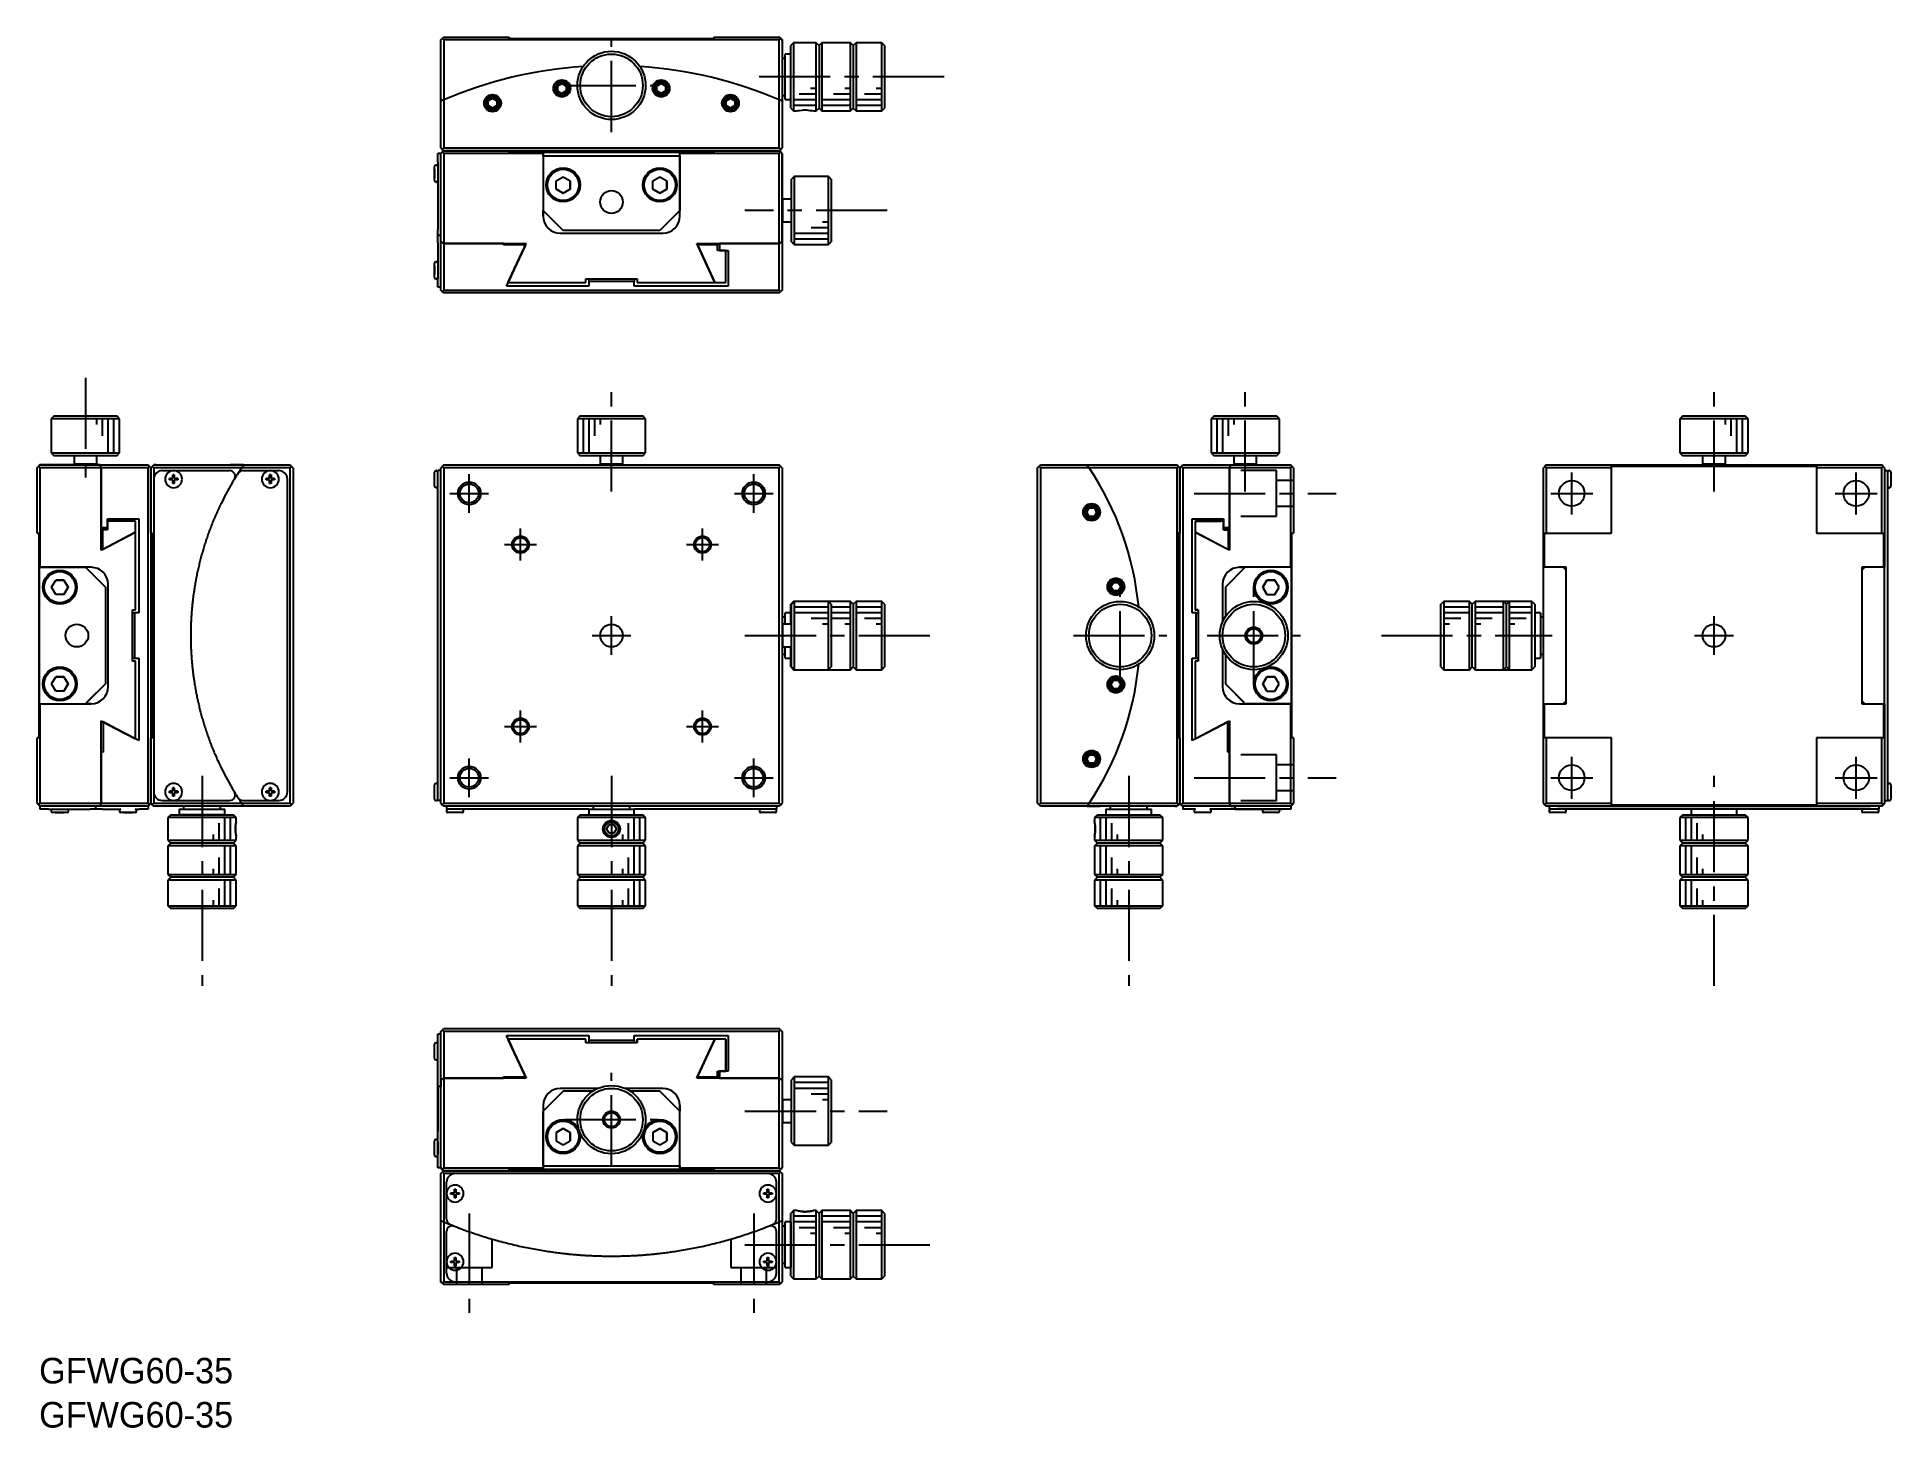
# Model space of a CAD drawing. Extents: x 71 to 397, y -9 to 236.
import ezdxf

# ---------------------------------------------------------------- set-up
doc = ezdxf.new("R2010")
doc.units = 0
doc.header["$LTSCALE"] = 10
doc.linetypes.add('CENTER', pattern=[2, 1.25, -0.25, 0.25, -0.25])
doc.linetypes.add('DASHED', pattern=[3.5, 2, -1.5])
doc.layers.get('0').update_dxf_attribs({"linetype": 'CONTINUOUS'})
doc.layers.add('CENTER', color=1, linetype='CENTER')
doc.styles.get("Standard").update_dxf_attribs({"font": 'FGP教科書体NT-M'})

msp = doc.modelspace()

# ---------------------------------------------------------------- texts
at = {"color": 7}
for p in [(71.303414, -0.964649), (71.303414, -8.722746)]:
    msp.add_text('GFWG60-35', height=4.5, dxfattribs=at).set_placement(p)

# ---------------------------------------------------------------- linework, layer by layer
at = {"color": 7, "linetype": 'CONTINUOUS'}
for p, q in [((141.924663, 235.285253), (142.174663, 235.535253)), ((141.924663, 235.385253), (141.924663, 235.285253)), ((141.924663, 235.385253), (142.024663, 235.385253)), ((141.924663, 235.385253), (141.924663, 235.285253)), ((141.924663, 224.523888), (141.924663, 235.285253)), ((142.424663, 235.785253), (142.174663, 235.535253)), ((142.174663, 235.535253), (142.424663, 235.285253)), ((142.424663, 235.785253), (153.924663, 235.785253)), ((201.424663, 235.285253), (142.424663, 235.285253)), ((142.424663, 235.285253), (142.424663, 224.739948)), ((153.924663, 235.485253), (153.924663, 235.785253)), ((153.924663, 235.785253), (153.924663, 235.485253)), ((189.924663, 235.485253), (153.924663, 235.485253)), ((189.924663, 235.785253), (189.924663, 235.485253)), ((189.924663, 235.785253), (201.424663, 235.785253)), ((201.424663, 235.785253), (201.674663, 235.535253)), ((201.724663, 235.485253), (201.424663, 235.785253)), ((201.424663, 235.285253), (201.674663, 235.535253)), ((201.424663, 224.739948), (201.424663, 235.285253)), ((201.674663, 235.535253), (201.924663, 235.285253)), ((201.724663, 235.485253), (201.824663, 235.385253)), ((201.924663, 235.385253), (201.824663, 235.385253)), ((201.824663, 235.385253), (201.924663, 235.285253)), ((201.924663, 235.385253), (201.924663, 235.285253)), ((201.924663, 235.385253), (201.924663, 235.285253)), ((201.924663, 235.285253), (201.924663, 224.523888)), ((201.924663, 235.285253), (201.924663, 227.285253)), ((203.924663, 234.785253), (203.424663, 234.285253)), ((203.924663, 234.785253), (203.924663, 222.785253)), ((207.924663, 234.785253), (203.924663, 234.785253)), ((207.924663, 222.785253), (207.924663, 234.785253)), ((208.424663, 234.285253), (207.924663, 234.785253)), ((208.924663, 234.785253), (208.424663, 234.285253)), ((208.924663, 234.785253), (208.924663, 222.785253)), ((213.924663, 234.785253), (208.924663, 234.785253)), ((213.924663, 222.785253), (213.924663, 234.785253)), ((214.424663, 234.285253), (213.924663, 234.785253)), ((214.924663, 234.785253), (214.424663, 234.285253)), ((214.924663, 234.785253), (214.924663, 222.785253)), ((219.424663, 234.785253), (214.924663, 234.785253)), ((219.424663, 222.785253), (219.424663, 234.785253)), ((219.924663, 234.285253), (219.424663, 234.785253)), ((202.424663, 232.035253), (201.924663, 232.035253)), ((202.424663, 224.785253), (202.424663, 232.785253)), ((203.424663, 232.785253), (202.424663, 232.785253)), ((203.424663, 223.285253), (203.424663, 234.285253)), ((208.424663, 234.285253), (208.424663, 223.285253)), ((214.424663, 234.285253), (214.424663, 223.285253)), ((219.924663, 234.285253), (219.924663, 230.285248)), ((219.924663, 234.285253), (219.924663, 223.285253)), ((150.269663, 224.598265), (151.019663, 225.031278)), ((151.019663, 225.031278), (151.769663, 224.598265)), ((162.460663, 227.185265), (163.210663, 227.618278)), ((162.460663, 226.31924), (162.460663, 227.185265)), ((163.210663, 225.886227), (162.460663, 226.31924)), ((163.210663, 227.618278), (163.960663, 227.185265)), ((163.960663, 226.31924), (163.210663, 225.886227)), ((163.960663, 227.185265), (163.960663, 226.31924)), ((179.888663, 227.185265), (180.638663, 227.618278)), ((179.888663, 226.31924), (179.888663, 227.185265)), ((180.638663, 225.886227), (179.888663, 226.31924)), ((180.638663, 227.618278), (181.388663, 227.185265)), ((181.388663, 226.31924), (180.638663, 225.886227)), ((181.388663, 227.185265), (181.388663, 226.31924)), ((192.079663, 224.598265), (192.829663, 225.031278)), ((192.829663, 225.031278), (193.579663, 224.598265)), ((201.924663, 227.285253), (201.924663, 226.285253)), ((201.924663, 226.285253), (201.924663, 224.523888)), ((201.924663, 225.535253), (202.424663, 225.535253)), ((219.924663, 227.285258), (219.924663, 223.285253)), ((141.924663, 216.285253), (141.924663, 224.523888)), ((142.424663, 224.739948), (142.424663, 216.285253)), ((150.269663, 223.73224), (150.269663, 224.598265)), ((151.019663, 223.299227), (150.269663, 223.73224)), ((151.769663, 223.73224), (151.019663, 223.299227)), ((151.769663, 224.598265), (151.769663, 223.73224)), ((192.079663, 223.73224), (192.079663, 224.598265)), ((192.829663, 223.299227), (192.079663, 223.73224)), ((193.579663, 223.73224), (192.829663, 223.299227)), ((193.579663, 224.598265), (193.579663, 223.73224)), ((201.424663, 216.285253), (201.424663, 224.739948)), ((201.924663, 224.523888), (201.924663, 216.285253)), ((202.424663, 224.785253), (203.424663, 224.785253)), ((203.424663, 223.285253), (203.924663, 222.785253)), ((203.924663, 222.785253), (204.424668, 222.785253)), ((207.424658, 222.785253), (207.924663, 222.785253)), ((207.924663, 222.785253), (208.424663, 223.285253)), ((208.424663, 223.285253), (208.924663, 222.785253)), ((208.924663, 222.785253), (213.924663, 222.785253)), ((213.924663, 222.785253), (214.424663, 223.285253)), ((214.424663, 223.285253), (214.924663, 222.785253)), ((214.924663, 222.785253), (219.424663, 222.785253)), ((219.424663, 222.785253), (219.924663, 223.285253)), ((141.924663, 215.285253), (141.424663, 215.285253)), ((141.424663, 213.785253), (141.424663, 215.285253)), ((142.174663, 216.035253), (141.924663, 216.285253)), ((141.924663, 215.285253), (142.174663, 215.535253)), ((141.924663, 199.816492), (141.924663, 215.285253)), ((142.424663, 216.285253), (142.174663, 216.035253)), ((142.424663, 215.785253), (142.174663, 216.035253)), ((142.174663, 215.535253), (142.424663, 215.785253)), ((142.174663, 215.535253), (142.424663, 215.285253)), ((142.424663, 216.285253), (201.424663, 216.285253)), ((142.424663, 215.785253), (153.924663, 215.785253)), ((153.924663, 215.785253), (142.424663, 215.785253)), ((142.424663, 215.285253), (142.424663, 199.477357)), ((159.924663, 215.285253), (142.424663, 215.285253)), ((153.924663, 215.485253), (153.924663, 215.785253)), ((153.924663, 215.485253), (153.924663, 215.785253)), ((189.924663, 215.785253), (153.924663, 215.785253)), ((159.924663, 215.485253), (153.924663, 215.485253)), ((159.924663, 215.485253), (159.924663, 215.285253)), ((159.924663, 214.885253), (159.924663, 215.485253)), ((183.924663, 215.485253), (159.924663, 215.485253)), ((159.924663, 215.285253), (159.924663, 214.885253)), ((183.924663, 215.285253), (183.924663, 215.485253)), ((189.924663, 215.485253), (183.924663, 215.485253)), ((201.424663, 215.285253), (183.924663, 215.285253)), ((183.924663, 214.885253), (183.924663, 215.285253)), ((189.924663, 215.785253), (189.924663, 215.485253)), ((189.924663, 215.785253), (201.424663, 215.785253)), ((201.424663, 215.785253), (189.924663, 215.785253)), ((201.674663, 216.035253), (201.424663, 216.285253)), ((201.674663, 216.035253), (201.424663, 215.785253)), ((201.424663, 215.785253), (201.674663, 215.535253)), ((201.724663, 215.485253), (201.424663, 215.785253)), ((201.424663, 215.785253), (201.724663, 215.485253)), ((201.424663, 215.785253), (201.674663, 215.535253)), ((201.424663, 215.285253), (201.674663, 215.535253)), ((201.424663, 199.477357), (201.424663, 215.285253)), ((201.924663, 216.285253), (201.674663, 216.035253)), ((201.674663, 215.535253), (201.924663, 215.285253)), ((201.924663, 215.285253), (201.674663, 215.535253)), ((201.924663, 215.285253), (201.924663, 199.816492)), ((201.924663, 208.785253), (201.924663, 215.285253)), ((140.824663, 211.910253), (140.824663, 213.035253)), ((140.824663, 210.535253), (140.824663, 213.035253)), ((140.824663, 212.535253), (140.824663, 211.910253)), ((140.824663, 211.910253), (140.824663, 212.535253)), ((140.824663, 211.660253), (140.824663, 211.910253)), ((140.824663, 211.660253), (140.824663, 211.910253)), ((140.824663, 211.910253), (140.824663, 211.660253)), ((141.174663, 213.285253), (141.074663, 213.285253)), ((141.424663, 213.785253), (141.424663, 201.958838)), ((159.924663, 214.885253), (159.924663, 205.285253)), ((159.924663, 214.885253), (183.924663, 214.885253)), ((159.924663, 214.885253), (159.924663, 204.285253)), ((183.924663, 214.885253), (183.924663, 205.285253)), ((183.924663, 205.285253), (183.924663, 214.885253)), ((140.824663, 210.535253), (140.824663, 211.660253)), ((140.824663, 211.035253), (140.824663, 211.660253)), ((140.824663, 211.660253), (140.824663, 211.035253)), ((141.074663, 210.285253), (141.174663, 210.285253)), ((162.174663, 210.50694), (163.424663, 211.228628)), ((162.174663, 209.063565), (162.174663, 210.50694)), ((163.424663, 208.341877), (162.174663, 209.063565)), ((162.174663, 209.063565), (163.424663, 208.341877)), ((163.424663, 211.228628), (164.674663, 210.50694)), ((164.674663, 209.063565), (163.424663, 208.341877)), ((163.424663, 208.341877), (164.674663, 209.063565)), ((164.674663, 210.50694), (164.674663, 209.063565)), ((164.674663, 209.063565), (164.674663, 210.50694)), ((179.174663, 210.50694), (180.424663, 211.228628)), ((179.174663, 209.063565), (179.174663, 210.50694)), ((180.424663, 208.341877), (179.174663, 209.063565)), ((179.174663, 209.063565), (180.424663, 208.341877)), ((180.424663, 211.228628), (181.674663, 210.50694)), ((181.674663, 209.063565), (180.424663, 208.341877)), ((180.424663, 208.341877), (181.674663, 209.063565)), ((181.674663, 210.50694), (181.674663, 209.063565)), ((181.674663, 209.063565), (181.674663, 210.50694)), ((201.924663, 199.816492), (201.924663, 208.785253)), ((204.040089, 211.285253), (203.540089, 210.785253)), ((203.540089, 199.785253), (203.540089, 210.785253)), ((204.040089, 211.285253), (204.040089, 199.285253)), ((210.040089, 211.285253), (204.040089, 211.285253)), ((210.040089, 199.285253), (210.040089, 211.285253)), ((210.540089, 210.785253), (210.040089, 211.285253)), ((210.540089, 210.785253), (210.540089, 199.785253)), ((202.040089, 207.285253), (201.924682, 207.285253)), ((202.040089, 207.285253), (202.035089, 207.285253)), ((202.040089, 206.700315), (202.040089, 207.285258)), ((203.540089, 207.285253), (202.040089, 207.285253)), ((202.045089, 207.285253), (202.040089, 207.285253)), ((202.040089, 205.285253), (202.040089, 206.700315)), ((163.424663, 201.785253), (159.924663, 205.285253)), ((160.424663, 204.785253), (159.924663, 205.285253)), ((159.924663, 204.285253), (159.924663, 205.285253)), ((160.424663, 204.785253), (163.424663, 201.785253)), ((183.924663, 205.285253), (180.424663, 201.785253)), ((183.924663, 204.285253), (183.924663, 205.285253)), ((201.924682, 203.285253), (202.040089, 203.285253)), ((202.035089, 203.285253), (202.040089, 203.285253)), ((202.040089, 203.870263), (202.040089, 205.285253)), ((202.040089, 203.285248), (202.040089, 203.870263)), ((202.040089, 203.285253), (203.540089, 203.285253)), ((202.040089, 203.285253), (202.045089, 203.285253)), ((141.424663, 200.958838), (141.424663, 201.958838)), ((141.424663, 200.445707), (141.424663, 200.958838)), ((141.424663, 200.958838), (141.924663, 200.958838)), ((141.424663, 199.603057), (141.424663, 200.445707)), ((141.424663, 199.603057), (141.424663, 195.585253)), ((141.924663, 191.285253), (141.924663, 199.816492)), ((142.424663, 199.477357), (152.924663, 199.477357)), ((142.424663, 199.477357), (142.424663, 191.285253)), ((152.924663, 199.477357), (142.424663, 199.477357)), ((152.924663, 199.477357), (156.924663, 199.477357)), ((152.924663, 199.234533), (152.924663, 199.477357)), ((156.809193, 199.234533), (152.924663, 199.234533)), ((156.627759, 198.852103), (154.823064, 194.982217)), ((154.823064, 194.982217), (156.627759, 198.852103)), ((156.809193, 199.234534), (156.627759, 198.852103)), ((156.627759, 198.852103), (156.809193, 199.234533)), ((156.809193, 199.477357), (156.809193, 199.234533)), ((156.834212, 199.287183), (156.809193, 199.234534)), ((156.924663, 199.477357), (156.834212, 199.287183)), ((162.924663, 201.285253), (180.924663, 201.285253)), ((180.424663, 201.785253), (163.424663, 201.785253)), ((186.924663, 199.477357), (190.924663, 199.477357)), ((186.997205, 199.324858), (186.924663, 199.477357)), ((187.076034, 199.158948), (186.997205, 199.324858)), ((187.040133, 199.477357), (187.040133, 199.234533)), ((187.040133, 199.234533), (187.076034, 199.158948)), ((190.540089, 199.234533), (187.040133, 199.234533)), ((187.076034, 199.158948), (188.700636, 195.690118)), ((188.700636, 195.690118), (187.076034, 199.158948)), ((190.540089, 199.477357), (190.540089, 199.234533)), ((190.540089, 198.258774), (190.540089, 199.234533)), ((190.924663, 199.477357), (201.424663, 199.477357)), ((190.924663, 199.477357), (190.924663, 198.258774)), ((201.424663, 199.477357), (190.924663, 199.477357)), ((201.424663, 191.285253), (201.424663, 199.477357)), ((201.924663, 199.816492), (201.924663, 191.285253)), ((203.540089, 199.785253), (204.040089, 199.285253)), ((204.040089, 199.285253), (210.040089, 199.285253)), ((210.040089, 199.285253), (210.540089, 199.785253)), ((140.824663, 194.910253), (140.824663, 196.035253)), ((140.824663, 193.535253), (140.824663, 196.035253)), ((140.824663, 195.535253), (140.824663, 194.910253)), ((140.824663, 194.910253), (140.824663, 195.535253)), ((141.174663, 196.285253), (141.074663, 196.285253)), ((141.424663, 195.585253), (141.424663, 193.985253)), ((188.700636, 195.690118), (190.100089, 192.612552)), ((190.100089, 192.612552), (188.700636, 195.690118)), ((190.924663, 198.258774), (190.540089, 198.258774)), ((192.040089, 198.258774), (190.924663, 198.258774)), ((190.924663, 198.258774), (192.040089, 198.258774)), ((192.040089, 192.612552), (192.040089, 198.258774)), ((192.040089, 198.258774), (192.424663, 198.258774)), ((192.424663, 198.258774), (192.424663, 191.965358)), ((140.824663, 194.660253), (140.824663, 194.910253)), ((140.824663, 194.660253), (140.824663, 194.910253)), ((140.824663, 194.910253), (140.824663, 194.660253)), ((140.824663, 193.535253), (140.824663, 194.660253)), ((140.824663, 194.035253), (140.824663, 194.660253)), ((140.824663, 194.660253), (140.824663, 194.035253)), ((141.074663, 193.285253), (141.174663, 193.285253)), ((141.424663, 193.985253), (141.424663, 193.285253)), ((141.424663, 191.785253), (141.424663, 193.285253)), ((153.460561, 191.965358), (153.708374, 192.521219)), ((153.708374, 192.521219), (153.750351, 192.615043)), ((154.823064, 194.982217), (153.749236, 192.612552)), ((153.749236, 192.612552), (167.424663, 192.612552)), ((153.750351, 192.615043), (153.773821, 192.667457)), ((153.773821, 192.667457), (154.823064, 194.982217)), ((167.424663, 193.255241), (176.424663, 193.255241)), ((167.424663, 192.612552), (167.424663, 193.255241)), ((167.424663, 192.612552), (167.424663, 193.255241)), ((167.924663, 193.255241), (167.924663, 192.805821)), ((167.924663, 192.805821), (167.924663, 191.965358)), ((175.924663, 192.805821), (167.924663, 192.805821)), ((175.924663, 193.255241), (175.924663, 192.805821)), ((175.924663, 191.965358), (175.924663, 192.805821)), ((176.424663, 193.255241), (176.424663, 192.612552)), ((176.424663, 192.612552), (190.100089, 192.612552)), ((190.100089, 192.612552), (192.040089, 192.612552)), ((141.924663, 191.785253), (141.424663, 191.785253)), ((142.174663, 191.035253), (141.924663, 191.285253)), ((142.424663, 191.285253), (142.174663, 191.035253)), ((142.424663, 190.785253), (142.174663, 191.035253)), ((142.424663, 191.285253), (201.424663, 191.285253)), ((201.424663, 190.785253), (142.424663, 190.785253)), ((167.924663, 191.965358), (153.460561, 191.965358)), ((192.424663, 191.965358), (175.924663, 191.965358)), ((201.674663, 191.035253), (201.424663, 191.285253)), ((201.424663, 190.785253), (201.674663, 191.035253)), ((201.924663, 191.285253), (201.674663, 191.035253)), ((73.949527, 169.159496), (73.449527, 168.659496)), ((85.449527, 168.659496), (73.449527, 168.659496)), ((73.449527, 168.659496), (73.449527, 162.659496)), ((73.949527, 169.159496), (84.949527, 169.159496)), ((85.449527, 168.659496), (84.949527, 169.159496)), ((85.449527, 162.659496), (85.449527, 168.659496)), ((166.424663, 169.159496), (165.924663, 168.659496)), ((177.924663, 168.659496), (165.924663, 168.659496)), ((165.924663, 168.659496), (165.924663, 162.659496)), ((166.424663, 169.159496), (177.424663, 169.159496)), ((177.924663, 168.659496), (177.424663, 169.159496)), ((177.924663, 162.659496), (177.924663, 168.659496)), ((277.833135, 169.159496), (277.333135, 168.659496)), ((289.333135, 168.659496), (277.333135, 168.659496)), ((277.333135, 168.659496), (277.333135, 162.659496)), ((277.833135, 169.159496), (288.833135, 169.159496)), ((289.333135, 168.659496), (288.833135, 169.159496)), ((289.333135, 162.659496), (289.333135, 168.659496)), ((360.224939, 169.159496), (359.724939, 168.659496)), ((365.724939, 168.659496), (359.724939, 168.659496)), ((359.724939, 168.659496), (359.724939, 162.659496)), ((360.224939, 169.159496), (365.724939, 169.159496)), ((365.724939, 169.159496), (371.224939, 169.159496)), ((371.724939, 168.659496), (365.724939, 168.659496)), ((371.724939, 168.659496), (371.224939, 169.159496)), ((371.724939, 162.659496), (371.724939, 168.659496)), ((71.249527, 160.34407), (70.949527, 160.04407)), ((70.949527, 160.04407), (71.249527, 160.34407)), ((70.949527, 160.04407), (71.199527, 160.29407)), ((70.949527, 160.04407), (71.199527, 160.29407)), ((70.949527, 148.54407), (70.949527, 160.04407)), ((71.199527, 160.29407), (71.449527, 160.54407)), ((71.449527, 160.54407), (71.199527, 160.29407)), ((71.449527, 160.04407), (71.199527, 160.29407)), ((71.449527, 160.54407), (81.994832, 160.54407)), ((75.949527, 160.54407), (71.449527, 160.54407)), ((82.210892, 160.04407), (71.449527, 160.04407)), ((71.449527, 160.04407), (71.449527, 142.54407)), ((73.449527, 162.659496), (85.449527, 162.659496)), ((73.449527, 162.659496), (73.949527, 162.159496)), ((84.949527, 162.159496), (73.949527, 162.159496)), ((81.994832, 160.54407), (75.949527, 160.54407)), ((78.034465, 160.659496), (77.449522, 160.659496)), ((77.449527, 162.159496), (77.449527, 160.659496)), ((77.449527, 160.664496), (77.449527, 160.659496)), ((77.449527, 160.659496), (77.449527, 160.544089)), ((77.449527, 160.659496), (77.449527, 160.654496)), ((79.449527, 160.659496), (78.034465, 160.659496)), ((80.864517, 160.659496), (79.449527, 160.659496)), ((81.449532, 160.659496), (80.864517, 160.659496)), ((81.449527, 160.659496), (81.449527, 162.159496)), ((81.449527, 160.659496), (81.449527, 160.664496)), ((81.449527, 160.544089), (81.449527, 160.659496)), ((81.449527, 160.654496), (81.449527, 160.659496)), ((81.994832, 160.54407), (90.449527, 160.54407)), ((82.210892, 149.54407), (82.210892, 160.04407)), ((82.210892, 160.04407), (82.210892, 149.54407)), ((90.449527, 160.04407), (82.210892, 160.04407)), ((84.949527, 162.159496), (85.449527, 162.659496)), ((90.449527, 160.54407), (90.699527, 160.29407)), ((90.699527, 160.29407), (90.449527, 160.04407)), ((90.449527, 101.04407), (90.449527, 160.04407)), ((90.949527, 160.04407), (90.699527, 160.29407)), ((91.249527, 160.34407), (90.949527, 160.04407)), ((91.199527, 160.29407), (90.949527, 160.04407)), ((90.949527, 148.54407), (90.949527, 160.04407)), ((90.949527, 160.04407), (90.949527, 148.54407)), ((91.199527, 160.29407), (91.449527, 160.54407)), ((91.449527, 160.04407), (91.199527, 160.29407)), ((91.249527, 160.34407), (91.449527, 160.54407)), ((91.449527, 160.54407), (107.257423, 160.54407)), ((91.449527, 160.54407), (91.849527, 160.54407)), ((91.849527, 160.54407), (91.449527, 160.54407)), ((91.849527, 160.54407), (91.449527, 160.54407)), ((106.918288, 160.04407), (91.449527, 160.04407)), ((91.449527, 160.04407), (91.449527, 158.04407)), ((91.849527, 160.54407), (101.449527, 160.54407)), ((101.449527, 160.54407), (102.449527, 160.54407)), ((102.449527, 160.54407), (105.449527, 160.54407)), ((104.949527, 160.54407), (105.449527, 160.54407)), ((107.257423, 160.54407), (104.949527, 160.54407)), ((115.449527, 160.04407), (106.918288, 160.04407)), ((107.257423, 160.54407), (115.449527, 160.54407)), ((115.449527, 160.54407), (115.699527, 160.29407)), ((115.699527, 160.29407), (115.449527, 160.04407)), ((115.449527, 101.04407), (115.449527, 160.04407)), ((115.949527, 160.04407), (115.699527, 160.29407)), ((115.949527, 160.04407), (115.949527, 101.04407)), ((142.174663, 160.29407), (141.924663, 160.04407)), ((141.924663, 101.04407), (141.924663, 160.04407)), ((142.424663, 160.54407), (142.174663, 160.29407)), ((142.424663, 160.04407), (142.174663, 160.29407)), ((142.424663, 160.54407), (201.424663, 160.54407)), ((201.424663, 160.04407), (142.424663, 160.04407)), ((142.424663, 160.04407), (142.424663, 101.04407)), ((165.924663, 162.659496), (171.924663, 162.659496)), ((165.924663, 162.659496), (166.424663, 162.159496)), ((171.924663, 162.159496), (166.424663, 162.159496)), ((173.924668, 160.659496), (169.924658, 160.659496)), ((169.924663, 162.159496), (169.924663, 160.659496)), ((169.924663, 160.664496), (169.924663, 160.659496)), ((169.924663, 160.659496), (169.924663, 160.654496)), ((169.924663, 160.659496), (169.924663, 160.544089)), ((171.924663, 162.659496), (177.924663, 162.659496)), ((177.424663, 162.159496), (171.924663, 162.159496)), ((173.924663, 160.659496), (173.924663, 162.159496)), ((173.924663, 160.659496), (173.924663, 160.664496)), ((173.924663, 160.654496), (173.924663, 160.659496)), ((173.924663, 160.544089), (173.924663, 160.659496)), ((177.424663, 162.159496), (177.924663, 162.659496)), ((201.674663, 160.29407), (201.424663, 160.54407)), ((201.424663, 160.04407), (201.674663, 160.29407)), ((201.424663, 101.04407), (201.424663, 160.04407)), ((201.924663, 160.04407), (201.674663, 160.29407)), ((201.924663, 160.04407), (201.924663, 101.04407)), ((246.833135, 160.04407), (247.083135, 160.29407)), ((246.833135, 101.04407), (246.833135, 160.04407)), ((247.083135, 160.29407), (247.333135, 160.54407)), ((247.333135, 160.04407), (247.083135, 160.29407)), ((247.333135, 160.54407), (255.52524, 160.54407)), ((247.333135, 160.04407), (247.333135, 101.04407)), ((255.864374, 160.04407), (247.333135, 160.04407)), ((255.52524, 160.54407), (271.333135, 160.54407)), ((271.333135, 160.04407), (255.864374, 160.04407)), ((271.333135, 160.54407), (271.583135, 160.29407)), ((271.583135, 160.29407), (271.333135, 160.04407)), ((271.333135, 101.04407), (271.333135, 160.04407)), ((271.833135, 160.04407), (271.583135, 160.29407)), ((272.083135, 160.29407), (271.833135, 160.04407)), ((271.833135, 160.04407), (271.833135, 148.54407)), ((271.833135, 148.54407), (271.833135, 160.04407)), ((272.083135, 160.29407), (272.333135, 160.54407)), ((272.333135, 160.04407), (272.083135, 160.29407)), ((272.333135, 160.54407), (280.78783, 160.54407)), ((280.571771, 160.04407), (272.333135, 160.04407)), ((272.333135, 160.04407), (272.333135, 101.04407)), ((277.333135, 162.659496), (289.333135, 162.659496)), ((277.333135, 162.659496), (277.833135, 162.159496)), ((288.833135, 162.159496), (277.833135, 162.159496)), ((280.571771, 160.04407), (280.571771, 149.54407)), ((291.333135, 160.04407), (280.571771, 160.04407)), ((280.571771, 149.54407), (280.571771, 160.04407)), ((280.78783, 160.54407), (291.333135, 160.54407)), ((285.33314, 160.659496), (281.33313, 160.659496)), ((281.333135, 162.159496), (281.333135, 160.659496)), ((281.333135, 160.664496), (281.333135, 160.659496)), ((281.333135, 160.659496), (281.333135, 160.544089)), ((281.333135, 160.659496), (281.333135, 160.654496)), ((285.333135, 160.659496), (285.333135, 162.159496)), ((285.333135, 160.659496), (285.333135, 160.664496)), ((285.333135, 160.544089), (285.333135, 160.659496)), ((285.333135, 160.654496), (285.333135, 160.659496)), ((288.833135, 162.159496), (289.333135, 162.659496)), ((291.333135, 160.54407), (291.583135, 160.29407)), ((291.583135, 160.29407), (291.333135, 160.04407)), ((291.333135, 142.54407), (291.333135, 160.04407)), ((291.833135, 160.04407), (291.583135, 160.29407)), ((291.833135, 160.04407), (291.833135, 148.54407)), ((335.974939, 160.29407), (335.724939, 160.04407)), ((335.724939, 142.54407), (335.724939, 160.04407)), ((336.224939, 160.54407), (335.974939, 160.29407)), ((336.224939, 160.04407), (335.974939, 160.29407)), ((336.224939, 160.54407), (367.724939, 160.54407)), ((347.724939, 160.04407), (336.224939, 160.04407)), ((336.224939, 160.04407), (336.224939, 148.54407)), ((347.724939, 160.34407), (383.724939, 160.34407)), ((347.724939, 160.04407), (347.724939, 160.34407)), ((347.724939, 148.54407), (347.724939, 160.04407)), ((359.724939, 162.659496), (371.724939, 162.659496)), ((359.724939, 162.659496), (360.224939, 162.159496)), ((371.224939, 162.159496), (360.224939, 162.159496)), ((367.724944, 160.659496), (363.724934, 160.659496)), ((363.724939, 162.159496), (363.724939, 160.659496)), ((363.724939, 160.664496), (363.724939, 160.659496)), ((363.724939, 160.659496), (363.724939, 160.654496)), ((363.724939, 160.659496), (363.724939, 160.544089)), ((367.724939, 160.659496), (367.724939, 162.159496)), ((367.724939, 160.659496), (367.724939, 160.664496)), ((367.724939, 160.654496), (367.724939, 160.659496)), ((367.724939, 160.544089), (367.724939, 160.659496)), ((367.724939, 160.54407), (395.224939, 160.54407)), ((371.224939, 162.159496), (371.724939, 162.659496)), ((383.724939, 160.34407), (383.724939, 160.04407)), ((395.224939, 160.04407), (383.724939, 160.04407)), ((383.724939, 160.04407), (383.724939, 148.54407)), ((395.474939, 160.29407), (395.224939, 160.54407)), ((395.224939, 160.04407), (395.474939, 160.29407)), ((395.224939, 148.54407), (395.224939, 160.04407)), ((395.724939, 160.04407), (395.474939, 160.29407)), ((395.724939, 160.04407), (395.724939, 142.54407)), ((91.449527, 158.04407), (91.449527, 103.04407)), ((92.949527, 159.54407), (94.949527, 159.54407)), ((92.949527, 159.54407), (94.949527, 159.54407)), ((94.199527, 158.16907), (94.824527, 158.16907)), ((94.199527, 157.91907), (94.199527, 158.16907)), ((94.824527, 158.16907), (94.199527, 158.16907)), ((94.824527, 157.91907), (94.199527, 157.91907)), ((94.824527, 158.79407), (95.074527, 158.79407)), ((94.824527, 158.16907), (94.824527, 158.79407)), ((95.074527, 158.79407), (94.824527, 158.79407)), ((94.824527, 157.29407), (94.824527, 157.91907)), ((95.074527, 157.29407), (94.824527, 157.29407)), ((94.949527, 159.54407), (104.775942, 159.54407)), ((94.949527, 159.54407), (104.775942, 159.54407)), ((95.074527, 158.79407), (95.074527, 158.16907)), ((95.074527, 158.16907), (95.699527, 158.16907)), ((95.699527, 158.16907), (95.074527, 158.16907)), ((95.074527, 157.91907), (95.074527, 157.29407)), ((95.699527, 157.91907), (95.074527, 157.91907)), ((95.699527, 158.16907), (95.699527, 157.91907)), ((107.131723, 159.54407), (111.949527, 159.54407)), ((111.199527, 158.16907), (111.824527, 158.16907)), ((111.199527, 157.91907), (111.199527, 158.16907)), ((111.824527, 158.16907), (111.199527, 158.16907)), ((111.824527, 157.91907), (111.199527, 157.91907)), ((111.824527, 158.79407), (112.074527, 158.79407)), ((111.824527, 158.16907), (111.824527, 158.79407)), ((112.074527, 158.79407), (111.824527, 158.79407)), ((111.824527, 157.29407), (111.824527, 157.91907)), ((112.074527, 157.29407), (111.824527, 157.29407)), ((111.949527, 159.54407), (113.449527, 159.54407)), ((112.074527, 158.79407), (112.074527, 158.16907)), ((112.074527, 158.16907), (112.699527, 158.16907)), ((112.699527, 158.16907), (112.074527, 158.16907)), ((112.074527, 157.91907), (112.074527, 157.29407)), ((112.699527, 157.91907), (112.074527, 157.91907)), ((112.699527, 158.16907), (112.699527, 157.91907)), ((114.949527, 103.04407), (114.949527, 158.04407)), ((140.824663, 158.04407), (140.824663, 159.29407)), ((140.824663, 156.79407), (140.824663, 158.04407)), ((141.174663, 159.54407), (141.074663, 159.54407)), ((141.074663, 156.54407), (141.174663, 156.54407)), ((141.924663, 159.54407), (141.424663, 159.54407)), ((141.924663, 159.54407), (141.424663, 159.54407)), ((141.424663, 158.04407), (141.424663, 159.54407)), ((141.424663, 157.24407), (141.424663, 158.04407)), ((141.424663, 103.84407), (141.424663, 157.24407)), ((395.724939, 159.54407), (396.224939, 159.54407)), ((395.724939, 159.54407), (396.224939, 159.54407)), ((396.224939, 159.54407), (396.224939, 158.04407)), ((396.224939, 158.04407), (396.224939, 103.04407)), ((396.574939, 159.54407), (396.474939, 159.54407)), ((396.474939, 156.54407), (396.574939, 156.54407)), ((396.824939, 159.29407), (396.824939, 156.79407)), ((83.303389, 151.04407), (88.812582, 151.04407)), ((83.303389, 150.659496), (83.303389, 151.04407)), ((84.069527, 150.95827), (83.303389, 150.95827)), ((83.303389, 150.659496), (83.303389, 149.54407)), ((88.257821, 150.659496), (83.303389, 150.659496)), ((83.303389, 149.54407), (83.303389, 150.659496)), ((83.770754, 150.659496), (83.819527, 150.70827)), ((83.819527, 150.70827), (84.069527, 150.95827)), ((84.069527, 150.95827), (84.069527, 151.04405)), ((88.257821, 148.719496), (88.257821, 150.659496)), ((88.812582, 151.04407), (88.812582, 134.54407)), ((255.45711, 152.24407), (255.890122, 152.99407)), ((255.890122, 151.49407), (255.45711, 152.24407)), ((255.890122, 152.99407), (256.756148, 152.99407)), ((256.756148, 151.49407), (255.890122, 151.49407)), ((256.756148, 152.99407), (257.189161, 152.24407)), ((257.189161, 152.24407), (256.756148, 151.49407)), ((273.970081, 151.04407), (279.479273, 151.04407)), ((273.970081, 134.54407), (273.970081, 151.04407)), ((279.479273, 150.659496), (274.524841, 150.659496)), ((274.524841, 150.659496), (274.524841, 148.719496)), ((274.524841, 150.659496), (279.011909, 150.659496)), ((278.713135, 151.04405), (278.713135, 150.95827)), ((278.713135, 150.95827), (278.963135, 150.70827)), ((279.479273, 150.95827), (278.713135, 150.95827)), ((278.963135, 150.70827), (279.011909, 150.659496)), ((279.011909, 150.659496), (278.963135, 150.659496)), ((279.479273, 150.659496), (278.963135, 150.659496)), ((279.479273, 151.04407), (279.479273, 150.659496)), ((279.479273, 149.54407), (279.479273, 150.659496)), ((279.479273, 150.659496), (279.479273, 149.54407)), ((70.949527, 148.54407), (71.249527, 148.54407)), ((71.249527, 148.54407), (71.249527, 142.54407)), ((82.210892, 145.54407), (82.210892, 149.54407)), ((82.210892, 149.54407), (83.303389, 149.54407)), ((82.210892, 149.159496), (82.429165, 149.159496)), ((88.257821, 148.719496), (82.384477, 145.635904)), ((82.429165, 149.159496), (82.429165, 145.65954)), ((83.303389, 149.159496), (82.429165, 149.159496)), ((82.429165, 145.65954), (88.257821, 148.719496)), ((83.303389, 149.54407), (83.303389, 149.159496)), ((88.257821, 135.04407), (88.257821, 148.719496)), ((90.949527, 148.54407), (91.249527, 148.54407)), ((90.949527, 148.54407), (90.949527, 112.54407)), ((91.249527, 148.54407), (91.249527, 112.54407)), ((271.533135, 148.54407), (271.833135, 148.54407)), ((271.533135, 112.54407), (271.533135, 148.54407)), ((271.833135, 148.54407), (271.533135, 148.54407)), ((271.833135, 112.54407), (271.833135, 148.54407)), ((274.524841, 148.719496), (280.353497, 145.65954)), ((274.524841, 148.719496), (274.524841, 135.04407)), ((280.398185, 145.635904), (274.524841, 148.719496)), ((279.479273, 149.159496), (279.479273, 149.54407)), ((279.479273, 149.54407), (280.571771, 149.54407)), ((280.353497, 149.159496), (279.479273, 149.159496)), ((279.479273, 149.159496), (280.571771, 149.159496)), ((280.353497, 145.65954), (280.353497, 149.159496)), ((280.353497, 149.159496), (280.571771, 149.159496)), ((280.571771, 149.54407), (280.571771, 145.54407)), ((291.533135, 148.54407), (291.833135, 148.54407)), ((291.533135, 142.54407), (291.533135, 148.54407)), ((291.533135, 148.54407), (291.833135, 148.54407)), ((335.924939, 142.54407), (335.924939, 148.54407)), ((335.924939, 148.54407), (336.224939, 148.54407)), ((336.224939, 148.54407), (347.724939, 148.54407)), ((383.724939, 148.54407), (395.224939, 148.54407)), ((395.224939, 148.54407), (395.524939, 148.54407)), ((395.524939, 148.54407), (395.524939, 142.54407)), ((82.210892, 145.65954), (82.429165, 145.65954)), ((82.384477, 145.635904), (82.210892, 145.54407)), ((280.353497, 145.65954), (280.571771, 145.65954)), ((280.571771, 145.54407), (280.398185, 145.635904)), ((71.349527, 142.54407), (71.249527, 142.54407)), ((71.249527, 142.54407), (71.249527, 118.54407)), ((71.349527, 118.54407), (71.349527, 142.54407)), ((71.349527, 142.54407), (71.449527, 142.54407)), ((71.449527, 142.54407), (79.449527, 142.54407)), ((79.449527, 142.54407), (71.449527, 142.54407)), ((73.506152, 139.04407), (74.227839, 140.29407)), ((74.227839, 140.29407), (75.671215, 140.29407)), ((75.671215, 140.29407), (74.227839, 140.29407)), ((75.671215, 140.29407), (76.392903, 139.04407)), ((76.392903, 139.04407), (75.671215, 140.29407)), ((79.449527, 142.54407), (82.949527, 139.04407)), ((80.449527, 142.54407), (79.449527, 142.54407)), ((283.333135, 142.54407), (279.833135, 139.04407)), ((283.333135, 142.54407), (282.333135, 142.54407)), ((282.333135, 142.54407), (283.333135, 142.54407)), ((291.333135, 142.54407), (283.333135, 142.54407)), ((291.333135, 142.54407), (283.333135, 142.54407)), ((287.111447, 140.29407), (286.38976, 139.04407)), ((286.38976, 139.04407), (287.111447, 140.29407)), ((288.554823, 140.29407), (287.111447, 140.29407)), ((287.111447, 140.29407), (288.554823, 140.29407)), ((289.276511, 139.04407), (288.554823, 140.29407)), ((291.433135, 142.54407), (291.333135, 142.54407)), ((291.433135, 118.54407), (291.433135, 142.54407)), ((291.433135, 142.54407), (291.533135, 142.54407)), ((291.533135, 142.54407), (291.433135, 142.54407)), ((291.533135, 118.54407), (291.533135, 142.54407)), ((335.724939, 132.54407), (335.724939, 142.54407)), ((335.724939, 142.54407), (335.824939, 142.54407)), ((335.924939, 142.54407), (335.824939, 142.54407)), ((339.724939, 142.54407), (335.924939, 142.54407)), ((339.724939, 142.04407), (339.224939, 142.54407)), ((339.724939, 118.54407), (339.724939, 142.54407)), ((391.724939, 142.04407), (392.224939, 142.54407)), ((395.524939, 142.54407), (391.724939, 142.54407)), ((391.724939, 142.54407), (391.724939, 118.54407)), ((395.724939, 142.54407), (395.524939, 142.54407)), ((395.724939, 118.54407), (395.724939, 142.54407)), ((74.227839, 137.79407), (73.506152, 139.04407)), ((75.671215, 137.79407), (74.227839, 137.79407)), ((76.392903, 139.04407), (75.671215, 137.79407)), ((75.671215, 137.79407), (76.392903, 139.04407)), ((82.949527, 139.04407), (82.949527, 122.04407)), ((83.449527, 121.54407), (83.449527, 139.54407)), ((259.71711, 139.13907), (260.150122, 139.88907)), ((260.150122, 138.38907), (259.71711, 139.13907)), ((260.150122, 139.88907), (261.016148, 139.88907)), ((261.016148, 138.38907), (260.150122, 138.38907)), ((261.016148, 139.88907), (261.449161, 139.13907)), ((261.449161, 139.13907), (261.016148, 138.38907)), ((279.333135, 139.54407), (279.333135, 132.941985)), ((279.833135, 139.04407), (279.833135, 133.860694)), ((286.38976, 139.04407), (287.111447, 137.79407)), ((287.111447, 137.79407), (286.38976, 139.04407)), ((287.111447, 137.79407), (288.554823, 137.79407)), ((288.554823, 137.79407), (289.276511, 139.04407)), ((87.703974, 135.04407), (88.257821, 135.04407)), ((87.703974, 126.04407), (87.703974, 135.04407)), ((87.703974, 134.54407), (88.091572, 134.54407)), ((88.091572, 134.54407), (88.091572, 126.54407)), ((88.812582, 134.54407), (88.091572, 134.54407)), ((202.424663, 133.79407), (201.924663, 133.79407)), ((202.424663, 132.54407), (202.424663, 134.54407)), ((203.424663, 134.54407), (202.424663, 134.54407)), ((203.924663, 136.54407), (203.424663, 136.04407)), ((203.424663, 132.54407), (203.424663, 136.04407)), ((204.040089, 136.54407), (203.540089, 136.04407)), ((203.540089, 130.54407), (203.540089, 136.04407)), ((203.924663, 136.54407), (203.924663, 136.428643)), ((204.040089, 136.54407), (203.924663, 136.54407)), ((204.040089, 136.54407), (204.040089, 130.54407)), ((210.040089, 136.54407), (204.040089, 136.54407)), ((207.924663, 136.54407), (204.040089, 136.54407)), ((210.040089, 136.54407), (208.924663, 136.54407)), ((210.040089, 124.54407), (210.040089, 136.54407)), ((210.540089, 136.04407), (210.040089, 136.54407)), ((213.924663, 136.54407), (210.040089, 136.54407)), ((210.540089, 136.04407), (210.540089, 125.04407)), ((213.924663, 130.54407), (213.924663, 136.54407)), ((214.424663, 136.04407), (213.924663, 136.54407)), ((214.924663, 136.54407), (214.424663, 136.04407)), ((214.424663, 136.04407), (214.424663, 125.04407)), ((214.924663, 136.54407), (214.924663, 124.54407)), ((219.424663, 136.54407), (214.924663, 136.54407)), ((219.424663, 124.54407), (219.424663, 136.54407)), ((219.924663, 136.04407), (219.424663, 136.54407)), ((219.924663, 136.04407), (219.924663, 125.04407)), ((274.69109, 134.54407), (273.970081, 134.54407)), ((274.524841, 135.04407), (275.078688, 135.04407)), ((275.078688, 135.04407), (274.524841, 135.04407)), ((274.69109, 126.54407), (274.69109, 134.54407)), ((274.69109, 134.54407), (275.078688, 134.54407)), ((275.078688, 135.04407), (275.078688, 126.04407)), ((318.224939, 136.54407), (317.724939, 136.04407)), ((317.724939, 130.54407), (317.724939, 136.04407)), ((318.224939, 136.54407), (318.224939, 130.54407)), ((322.724939, 136.54407), (318.224939, 136.54407)), ((322.724939, 130.54407), (322.724939, 136.54407)), ((323.224939, 136.04407), (322.724939, 136.54407)), ((323.724939, 136.54407), (323.224939, 136.04407)), ((323.224939, 130.54407), (323.224939, 136.04407)), ((323.724939, 136.54407), (323.724939, 124.54407)), ((328.724939, 136.54407), (323.724939, 136.54407)), ((328.724939, 136.54407), (327.609513, 136.54407)), ((328.724939, 130.54407), (328.724939, 136.54407)), ((329.724939, 136.54407), (328.724939, 136.54407)), ((329.224939, 136.04407), (328.724939, 136.54407)), ((329.724939, 136.54407), (329.224939, 136.04407)), ((329.224939, 130.54407), (329.224939, 136.04407)), ((329.724939, 136.54407), (329.724939, 124.54407)), ((333.609513, 136.54407), (329.724939, 136.54407)), ((333.724939, 136.54407), (329.724939, 136.54407)), ((333.724939, 124.54407), (333.724939, 136.54407)), ((334.224939, 136.04407), (333.724939, 136.54407)), ((334.224939, 136.04407), (334.224939, 125.04407)), ((335.224939, 134.54407), (334.224939, 134.54407)), ((335.224939, 134.54407), (335.224939, 126.54407)), ((335.724939, 133.79407), (335.224939, 133.79407)), ((202.040089, 132.54407), (201.924682, 132.54407)), ((202.040089, 132.54407), (202.035089, 132.54407)), ((202.040089, 128.544065), (202.040089, 132.544075)), ((203.540089, 132.54407), (202.040089, 132.54407)), ((202.045089, 132.54407), (202.040089, 132.54407)), ((203.540089, 125.04407), (203.540089, 130.54407)), ((204.040089, 130.54407), (204.040089, 124.54407)), ((213.924663, 124.54407), (213.924663, 130.54407)), ((317.724939, 125.04407), (317.724939, 130.54407)), ((318.224939, 130.54407), (318.224939, 124.54407)), ((322.724939, 124.54407), (322.724939, 130.54407)), ((323.224939, 125.04407), (323.224939, 130.54407)), ((328.724939, 124.54407), (328.724939, 130.54407)), ((329.224939, 125.04407), (329.224939, 130.54407)), ((335.724939, 118.54407), (335.724939, 132.54407)), ((201.924663, 127.29407), (202.424663, 127.29407)), ((201.924682, 128.54407), (202.040089, 128.54407)), ((202.035089, 128.54407), (202.040089, 128.54407)), ((202.040089, 128.54407), (203.540089, 128.54407)), ((202.040089, 128.54407), (202.045089, 128.54407)), ((202.424663, 126.54407), (202.424663, 128.54407)), ((203.424663, 125.04407), (203.424663, 128.54407)), ((279.333135, 128.146154), (279.333135, 121.54407)), ((279.833135, 127.227445), (279.833135, 122.04407)), ((335.224939, 127.29407), (335.724939, 127.29407)), ((87.703974, 126.54407), (88.091572, 126.54407)), ((88.257821, 126.04407), (87.703974, 126.04407)), ((88.257821, 126.04407), (87.703974, 126.04407)), ((88.091572, 126.54407), (88.812582, 126.54407)), ((88.257821, 112.368643), (88.257821, 126.04407)), ((88.812582, 126.54407), (88.812582, 112.079968)), ((202.424663, 126.54407), (203.424663, 126.54407)), ((203.424663, 125.04407), (203.924663, 124.54407)), ((203.540089, 125.04407), (204.040089, 124.54407)), ((203.924663, 124.659496), (203.924663, 124.54407)), ((203.924663, 124.54407), (204.040089, 124.54407)), ((204.040089, 124.54407), (210.040089, 124.54407)), ((204.040089, 124.54407), (207.924663, 124.54407)), ((208.924663, 124.54407), (210.040089, 124.54407)), ((210.040089, 124.54407), (210.540089, 125.04407)), ((210.040089, 124.54407), (213.924663, 124.54407)), ((213.924663, 124.54407), (214.424663, 125.04407)), ((214.424663, 125.04407), (214.924663, 124.54407)), ((214.924663, 124.54407), (219.424663, 124.54407)), ((219.424663, 124.54407), (219.924663, 125.04407)), ((273.970081, 126.54407), (274.69109, 126.54407)), ((273.970081, 112.079968), (273.970081, 126.54407)), ((274.524841, 126.04407), (274.524841, 112.368643)), ((275.078688, 126.04407), (274.524841, 126.04407)), ((274.69109, 126.54407), (275.078688, 126.54407)), ((317.724939, 125.04407), (318.224939, 124.54407)), ((318.224939, 124.54407), (322.724939, 124.54407)), ((322.724939, 124.54407), (323.224939, 125.04407)), ((323.224939, 125.04407), (323.724939, 124.54407)), ((323.724939, 124.54407), (328.724939, 124.54407)), ((327.609513, 124.54407), (328.724939, 124.54407)), ((328.724939, 124.54407), (329.224939, 125.04407)), ((328.724939, 124.54407), (329.724939, 124.54407)), ((329.224939, 125.04407), (329.724939, 124.54407)), ((329.724939, 124.54407), (333.609513, 124.54407)), ((329.724939, 124.54407), (333.724939, 124.54407)), ((333.724939, 124.54407), (334.224939, 125.04407)), ((334.224939, 126.54407), (335.224939, 126.54407)), ((73.506152, 122.04407), (74.227839, 123.29407)), ((74.227839, 120.79407), (73.506152, 122.04407)), ((74.227839, 123.29407), (75.671215, 123.29407)), ((75.671215, 123.29407), (74.227839, 123.29407)), ((75.671215, 120.79407), (74.227839, 120.79407)), ((75.671215, 123.29407), (76.392903, 122.04407)), ((76.392903, 122.04407), (75.671215, 123.29407)), ((76.392903, 122.04407), (75.671215, 120.79407)), ((75.671215, 120.79407), (76.392903, 122.04407)), ((82.949527, 122.04407), (79.449527, 118.54407)), ((79.949527, 119.04407), (82.949527, 122.04407)), ((259.71711, 121.94907), (260.150122, 122.69907)), ((260.150122, 121.19907), (259.71711, 121.94907)), ((260.150122, 122.69907), (261.016148, 122.69907)), ((261.016148, 121.19907), (260.150122, 121.19907)), ((261.016148, 122.69907), (261.449161, 121.94907)), ((261.449161, 121.94907), (261.016148, 121.19907)), ((279.833135, 122.04407), (283.333135, 118.54407)), ((282.833135, 119.04407), (279.833135, 122.04407)), ((287.111447, 123.29407), (286.38976, 122.04407)), ((286.38976, 122.04407), (287.111447, 123.29407)), ((286.38976, 122.04407), (287.111447, 120.79407)), ((287.111447, 120.79407), (286.38976, 122.04407)), ((288.554823, 123.29407), (287.111447, 123.29407)), ((287.111447, 123.29407), (288.554823, 123.29407)), ((287.111447, 120.79407), (288.554823, 120.79407)), ((289.276511, 122.04407), (288.554823, 123.29407)), ((288.554823, 120.79407), (289.276511, 122.04407)), ((71.249527, 118.54407), (71.349527, 118.54407)), ((71.349527, 118.54407), (71.249527, 118.54407)), ((71.249527, 118.54407), (71.249527, 112.54407)), ((71.349527, 118.54407), (79.449527, 118.54407)), ((71.349527, 118.54407), (71.449527, 118.54407)), ((71.449527, 118.54407), (71.449527, 101.04407)), ((71.449527, 118.54407), (80.449527, 118.54407)), ((79.949527, 119.04407), (79.449527, 118.54407)), ((80.449527, 118.54407), (79.449527, 118.54407)), ((282.333135, 118.54407), (283.333135, 118.54407)), ((282.833135, 119.04407), (283.333135, 118.54407)), ((291.333135, 118.54407), (283.333135, 118.54407)), ((283.333135, 118.54407), (291.333135, 118.54407)), ((291.433135, 118.54407), (291.333135, 118.54407)), ((291.333135, 101.04407), (291.333135, 118.54407)), ((291.433135, 118.54407), (291.533135, 118.54407)), ((291.533135, 112.54407), (291.533135, 118.54407)), ((335.824939, 118.54407), (335.724939, 118.54407)), ((335.724939, 101.04407), (335.724939, 118.54407)), ((335.824939, 118.54407), (335.924939, 118.54407)), ((335.924939, 112.54407), (335.924939, 118.54407)), ((335.924939, 118.54407), (339.724939, 118.54407)), ((339.224939, 118.54407), (339.724939, 119.04407)), ((392.224939, 118.54407), (391.724939, 119.04407)), ((391.724939, 118.54407), (395.524939, 118.54407)), ((395.524939, 118.54407), (395.524939, 112.54407)), ((395.524939, 118.54407), (395.724939, 118.54407)), ((395.724939, 118.54407), (395.724939, 101.04407)), ((82.210892, 115.54407), (82.455102, 115.414882)), ((82.210892, 110.04407), (82.210892, 115.54407)), ((82.210892, 115.370864), (82.538344, 115.370864)), ((82.455102, 115.414882), (82.524394, 115.378241)), ((82.524394, 115.378241), (84.867837, 114.142639)), ((82.538344, 115.370864), (82.538344, 110.04407)), ((84.867837, 114.142639), (82.538344, 115.370864)), ((84.867837, 114.142639), (88.257821, 112.368643)), ((88.25689, 112.369128), (84.867837, 114.142639)), ((274.524841, 112.368643), (277.91482, 114.142636)), ((277.91482, 114.142636), (274.56375, 112.388908)), ((277.91482, 114.142636), (280.258285, 115.378249)), ((280.244318, 115.370864), (277.91482, 114.142636)), ((280.244318, 110.04407), (280.244318, 115.370864)), ((280.244318, 115.370864), (280.571771, 115.370864)), ((280.258285, 115.378249), (280.32756, 115.414882)), ((280.32756, 115.414882), (280.571771, 115.54407)), ((280.571771, 115.54407), (280.571771, 110.04407)), ((70.949527, 101.04407), (70.949527, 112.54407)), ((71.249527, 112.54407), (70.949527, 112.54407)), ((71.249527, 112.54407), (70.949527, 112.54407)), ((88.346497, 112.322467), (88.25689, 112.369128)), ((88.812582, 112.079968), (88.346497, 112.322467)), ((90.949527, 101.04407), (90.949527, 112.54407)), ((91.249527, 112.54407), (90.949527, 112.54407)), ((90.949527, 112.54407), (91.249527, 112.54407)), ((90.949527, 112.54407), (90.949527, 101.04407)), ((271.833135, 112.54407), (271.533135, 112.54407)), ((271.833135, 112.54407), (271.833135, 101.04407)), ((271.833135, 101.04407), (271.833135, 112.54407)), ((274.436149, 112.322459), (273.970081, 112.079968)), ((274.56375, 112.388908), (274.436149, 112.322459)), ((291.833135, 112.54407), (291.533135, 112.54407)), ((291.833135, 112.54407), (291.833135, 101.04407)), ((336.224939, 112.54407), (335.924939, 112.54407)), ((336.224939, 112.54407), (336.224939, 101.04407)), ((347.724939, 112.54407), (336.224939, 112.54407)), ((347.724939, 101.04407), (347.724939, 112.54407)), ((383.724939, 112.54407), (383.724939, 101.04407)), ((395.224939, 112.54407), (383.724939, 112.54407)), ((395.224939, 101.04407), (395.224939, 112.54407)), ((395.524939, 112.54407), (395.224939, 112.54407)), ((82.210892, 101.04407), (82.210892, 110.04407)), ((82.210892, 110.04407), (82.210892, 101.04407)), ((82.538344, 110.04407), (82.210892, 110.04407)), ((255.45711, 108.84407), (255.890122, 109.59407)), ((255.890122, 108.09407), (255.45711, 108.84407)), ((255.890122, 109.59407), (256.756148, 109.59407)), ((256.756148, 108.09407), (255.890122, 108.09407)), ((256.756148, 109.59407), (257.189161, 108.84407)), ((257.189161, 108.84407), (256.756148, 108.09407)), ((280.571771, 110.04407), (280.244318, 110.04407)), ((280.571771, 110.04407), (280.571771, 101.04407)), ((280.571771, 101.04407), (280.571771, 110.04407)), ((140.824663, 103.04407), (140.824663, 104.29407)), ((141.174663, 104.54407), (141.074663, 104.54407)), ((396.574939, 104.54407), (396.474939, 104.54407)), ((396.824939, 104.29407), (396.824939, 101.79407)), ((71.199527, 100.79407), (70.949527, 101.04407)), ((71.199527, 100.79407), (71.449527, 101.04407)), ((71.449527, 101.04407), (82.210892, 101.04407)), ((82.210892, 101.04407), (90.449527, 101.04407)), ((90.449527, 101.04407), (90.699527, 100.79407)), ((90.949527, 101.04407), (90.699527, 100.79407)), ((91.199527, 100.79407), (90.949527, 101.04407)), ((91.199527, 100.79407), (91.449527, 101.04407)), ((91.449527, 103.04407), (91.449527, 101.04407)), ((91.449527, 101.04407), (106.918288, 101.04407)), ((92.949527, 101.54407), (94.949527, 101.54407)), ((94.199527, 103.16907), (94.824527, 103.16907)), ((94.199527, 102.91907), (94.199527, 103.16907)), ((94.824527, 103.16907), (94.199527, 103.16907)), ((94.824527, 102.91907), (94.199527, 102.91907)), ((94.824527, 103.79407), (95.074527, 103.79407)), ((94.824527, 103.16907), (94.824527, 103.79407)), ((95.074527, 103.79407), (94.824527, 103.79407)), ((94.824527, 102.29407), (94.824527, 102.91907)), ((95.074527, 102.29407), (94.824527, 102.29407)), ((94.949527, 101.54407), (104.775942, 101.54407)), ((95.074527, 103.79407), (95.074527, 103.16907)), ((95.074527, 103.16907), (95.699527, 103.16907)), ((95.699527, 103.16907), (95.074527, 103.16907)), ((95.074527, 102.91907), (95.074527, 102.29407)), ((95.699527, 102.91907), (95.074527, 102.91907)), ((95.699527, 103.16907), (95.699527, 102.91907)), ((106.918288, 101.04407), (115.449527, 101.04407)), ((107.131723, 101.54407), (111.949527, 101.54407)), ((111.199527, 103.16907), (111.824527, 103.16907)), ((111.199527, 102.91907), (111.199527, 103.16907)), ((111.824527, 103.16907), (111.199527, 103.16907)), ((111.824527, 102.91907), (111.199527, 102.91907)), ((111.824527, 103.79407), (112.074527, 103.79407)), ((111.824527, 103.16907), (111.824527, 103.79407)), ((112.074527, 103.79407), (111.824527, 103.79407)), ((111.824527, 102.29407), (111.824527, 102.91907)), ((112.074527, 102.29407), (111.824527, 102.29407)), ((111.949527, 101.54407), (113.449527, 101.54407)), ((112.074527, 103.79407), (112.074527, 103.16907)), ((112.074527, 103.16907), (112.699527, 103.16907)), ((112.699527, 103.16907), (112.074527, 103.16907)), ((112.074527, 102.91907), (112.074527, 102.29407)), ((112.699527, 102.91907), (112.074527, 102.91907)), ((112.699527, 103.16907), (112.699527, 102.91907)), ((115.449527, 101.04407), (115.699527, 100.79407)), ((115.699527, 100.79407), (115.949527, 101.04407)), ((140.824663, 101.79407), (140.824663, 103.04407)), ((141.074663, 101.54407), (141.174663, 101.54407)), ((141.424663, 103.04407), (141.424663, 103.84407)), ((141.424663, 101.54407), (141.424663, 103.04407)), ((141.924663, 101.54407), (141.424663, 101.54407)), ((141.924663, 101.54407), (141.424663, 101.54407)), ((141.924663, 101.04407), (142.174663, 100.79407)), ((142.174663, 100.79407), (142.424663, 101.04407)), ((142.424663, 101.04407), (201.424663, 101.04407)), ((201.674663, 100.79407), (201.424663, 101.04407)), ((201.674663, 100.79407), (201.924663, 101.04407)), ((247.083135, 100.79407), (246.833135, 101.04407)), ((247.083135, 100.79407), (247.333135, 101.04407)), ((247.333135, 101.04407), (255.864374, 101.04407)), ((255.864374, 101.04407), (271.333135, 101.04407)), ((271.333135, 101.04407), (271.583135, 100.79407)), ((271.533135, 100.74407), (271.833135, 101.04407)), ((271.833135, 101.04407), (271.583135, 100.79407)), ((272.083135, 100.79407), (271.833135, 101.04407)), ((272.083135, 100.79407), (272.333135, 101.04407)), ((272.333135, 101.04407), (280.571771, 101.04407)), ((280.571771, 101.04407), (291.333135, 101.04407)), ((291.333135, 101.04407), (291.583135, 100.79407)), ((291.533135, 100.74407), (291.833135, 101.04407)), ((291.833135, 101.04407), (291.533135, 100.74407)), ((291.583135, 100.79407), (291.833135, 101.04407)), ((291.583135, 100.79407), (291.833135, 101.04407)), ((335.724939, 101.04407), (335.974939, 100.79407)), ((335.974939, 100.79407), (336.224939, 101.04407)), ((336.224939, 101.04407), (347.724939, 101.04407)), ((347.724939, 100.74407), (347.724939, 101.04407)), ((383.724939, 101.04407), (383.724939, 100.74407)), ((383.724939, 101.04407), (395.224939, 101.04407)), ((395.474939, 100.79407), (395.224939, 101.04407)), ((395.474939, 100.79407), (395.724939, 101.04407)), ((395.724939, 101.54407), (396.224939, 101.54407)), ((395.724939, 101.54407), (396.224939, 101.54407)), ((396.224939, 103.04407), (396.224939, 101.54407)), ((396.474939, 101.54407), (396.574939, 101.54407)), ((71.449527, 100.54407), (71.199527, 100.79407)), ((71.449527, 100.54407), (71.449527, 100.04407)), ((81.994832, 100.54407), (71.449527, 100.54407)), ((72.949527, 100.04407), (71.449527, 100.04407)), ((72.949527, 100.04407), (80.29544, 100.04407)), ((73.449527, 99.79407), (73.449527, 99.69407)), ((74.824527, 99.44407), (73.699527, 99.44407)), ((76.199527, 99.44407), (73.699527, 99.44407)), ((74.199527, 99.44407), (74.824527, 99.44407)), ((74.824527, 99.44407), (74.199527, 99.44407)), ((75.074527, 99.44407), (74.824527, 99.44407)), ((75.074527, 99.44407), (74.824527, 99.44407)), ((74.824527, 99.44407), (75.074527, 99.44407)), ((76.199527, 99.44407), (75.074527, 99.44407)), ((75.699527, 99.44407), (75.074527, 99.44407)), ((75.074527, 99.44407), (75.699527, 99.44407)), ((76.449527, 99.69407), (76.449527, 99.79407)), ((81.29544, 100.04407), (80.29544, 100.04407)), ((81.29544, 100.04407), (81.29544, 100.54407)), ((81.525701, 100.04407), (81.29544, 100.04407)), ((82.451352, 100.04407), (81.525701, 100.04407)), ((90.449527, 100.54407), (81.994832, 100.54407)), ((82.451352, 100.04407), (85.699527, 100.04407)), ((85.449527, 99.79407), (85.449527, 99.69407)), ((86.824527, 99.44407), (85.699527, 99.44407)), ((88.199527, 99.44407), (85.699527, 99.44407)), ((86.199527, 99.44407), (86.824527, 99.44407)), ((86.824527, 99.44407), (86.199527, 99.44407)), ((87.074527, 99.44407), (86.824527, 99.44407)), ((87.074527, 99.44407), (86.824527, 99.44407)), ((86.824527, 99.44407), (87.074527, 99.44407)), ((88.199527, 99.44407), (87.074527, 99.44407)), ((87.699527, 99.44407), (87.074527, 99.44407)), ((87.074527, 99.44407), (87.699527, 99.44407)), ((88.199527, 100.04407), (88.949527, 100.04407)), ((88.449527, 99.69407), (88.449527, 99.79407)), ((90.449527, 100.04407), (88.949527, 100.04407)), ((90.699527, 100.79407), (90.449527, 100.54407)), ((90.449527, 100.54407), (90.449527, 100.04407)), ((91.449527, 100.54407), (91.199527, 100.79407)), ((107.257423, 100.54407), (91.449527, 100.54407)), ((94.449527, 99.04407), (93.949527, 98.54407)), ((105.949527, 98.54407), (93.949527, 98.54407)), ((93.949527, 98.54407), (93.949527, 94.54407)), ((94.449527, 99.04407), (105.449527, 99.04407)), ((94.449527, 99.04407), (95.949527, 99.04407)), ((95.949527, 100.04407), (103.949527, 100.04407)), ((95.949527, 100.04407), (96.699527, 100.04407)), ((95.949527, 100.04407), (95.949527, 99.04407)), ((95.949527, 99.04407), (97.949527, 99.04407)), ((103.949527, 99.04407), (95.949527, 99.04407)), ((96.699527, 100.54407), (96.699527, 100.04407)), ((101.949527, 99.04407), (103.949527, 99.04407)), ((103.199527, 100.04407), (103.199527, 100.54407)), ((103.2997, 100.04407), (103.949527, 100.04407)), ((103.949527, 99.04407), (103.949527, 100.04407)), ((103.949527, 99.04407), (105.449527, 99.04407)), ((105.949527, 98.54407), (105.449527, 99.04407)), ((105.949527, 98.044065), (105.949527, 98.54407)), ((115.449527, 100.54407), (107.257423, 100.54407)), ((115.699527, 100.79407), (115.449527, 100.54407)), ((142.174663, 100.79407), (142.424663, 100.54407)), ((201.424663, 100.54407), (142.424663, 100.54407)), ((142.924663, 100.54407), (142.924663, 100.04407)), ((142.924663, 100.54407), (142.924663, 100.04407)), ((144.424663, 100.04407), (142.924663, 100.04407)), ((142.924663, 99.79407), (142.924663, 99.69407)), ((144.424663, 99.44407), (143.174663, 99.44407)), ((145.224663, 100.04407), (144.424663, 100.04407)), ((145.674663, 99.44407), (144.424663, 99.44407)), ((167.924663, 100.04407), (145.224663, 100.04407)), ((145.924663, 99.69407), (145.924663, 99.79407)), ((166.424663, 99.04407), (165.924663, 98.54407)), ((171.924663, 98.54407), (165.924663, 98.54407)), ((165.924663, 98.54407), (165.924663, 94.54407)), ((166.424663, 99.04407), (171.924663, 99.04407)), ((167.924663, 100.04407), (171.924663, 100.04407)), ((167.924663, 100.04407), (167.924663, 99.04407)), ((168.674663, 100.54407), (168.674663, 100.04407)), ((171.924663, 100.04407), (175.924663, 100.04407)), ((171.924663, 99.04407), (177.424663, 99.04407)), ((177.924663, 98.54407), (171.924663, 98.54407)), ((175.174663, 100.04407), (175.174663, 100.54407)), ((198.624663, 100.04407), (175.924663, 100.04407)), ((175.924663, 99.04407), (175.924663, 100.04407)), ((177.924663, 98.54407), (177.424663, 99.04407)), ((177.924663, 94.54407), (177.924663, 98.54407)), ((197.924663, 99.79407), (197.924663, 99.69407)), ((199.424663, 99.44407), (198.174663, 99.44407)), ((199.424663, 100.04407), (198.624663, 100.04407)), ((200.924663, 100.04407), (199.424663, 100.04407)), ((200.674663, 99.44407), (199.424663, 99.44407)), ((200.924663, 100.54407), (200.924663, 100.04407)), ((200.924663, 100.54407), (200.924663, 100.04407)), ((200.924663, 99.69407), (200.924663, 99.79407)), ((201.424663, 100.54407), (201.674663, 100.79407)), ((247.333135, 100.54407), (247.083135, 100.79407)), ((255.52524, 100.54407), (247.333135, 100.54407)), ((271.333135, 100.54407), (255.52524, 100.54407)), ((255.52524, 100.54407), (257.833135, 100.54407)), ((257.333135, 99.04407), (256.833135, 98.54407)), ((256.833135, 98.54407), (256.833135, 98.044065)), ((268.833135, 98.54407), (256.833135, 98.54407)), ((260.333135, 100.54407), (257.333135, 100.54407)), ((257.833135, 100.54407), (257.333135, 100.54407)), ((257.333135, 99.04407), (268.333135, 99.04407)), ((258.833135, 100.04407), (258.833135, 99.04407)), ((258.833135, 100.04407), (266.833135, 100.04407)), ((259.583135, 100.54407), (259.583135, 100.04407)), ((261.333135, 100.54407), (260.333135, 100.54407)), ((270.933135, 100.54407), (261.333135, 100.54407)), ((266.083135, 100.04407), (266.083135, 100.54407)), ((266.833135, 99.04407), (266.833135, 100.04407)), ((268.833135, 98.54407), (268.333135, 99.04407)), ((268.833135, 94.54407), (268.833135, 98.54407)), ((271.333135, 100.54407), (270.933135, 100.54407)), ((270.933135, 100.54407), (271.333135, 100.54407)), ((270.933135, 100.54407), (271.333135, 100.54407)), ((271.583135, 100.79407), (271.333135, 100.54407)), ((271.533135, 100.74407), (271.333135, 100.54407)), ((272.333135, 100.54407), (272.083135, 100.79407)), ((272.333135, 100.54407), (272.333135, 100.04407)), ((280.78783, 100.54407), (272.333135, 100.54407)), ((273.833135, 100.04407), (272.333135, 100.04407)), ((274.583135, 100.04407), (273.833135, 100.04407)), ((274.333135, 99.79407), (274.333135, 99.69407)), ((277.083135, 99.44407), (274.583135, 99.44407)), ((275.708135, 99.44407), (275.083135, 99.44407)), ((275.958135, 99.44407), (275.708135, 99.44407)), ((276.583135, 99.44407), (275.958135, 99.44407)), ((280.33131, 100.04407), (277.083135, 100.04407)), ((277.333135, 99.69407), (277.333135, 99.79407)), ((281.256961, 100.04407), (280.33131, 100.04407)), ((291.333135, 100.54407), (280.78783, 100.54407)), ((280.78783, 100.54407), (281.487222, 100.54407)), ((281.487222, 100.04407), (281.256961, 100.04407)), ((281.487222, 100.54407), (281.487222, 100.04407)), ((282.487222, 100.04407), (281.487222, 100.04407)), ((281.557563, 100.04407), (281.487222, 100.04407)), ((281.557563, 100.04407), (285.909761, 100.04407)), ((289.833135, 100.04407), (282.487222, 100.04407)), ((285.909761, 100.04407), (286.08491, 100.04407)), ((285.909761, 100.04407), (286.576589, 100.04407)), ((286.08491, 100.04407), (286.241738, 100.04407)), ((286.08491, 100.04407), (286.576589, 100.04407)), ((286.241738, 100.04407), (286.380207, 100.04407)), ((286.241738, 100.04407), (286.576589, 100.04407)), ((286.333135, 99.79407), (286.333135, 99.69407)), ((286.380207, 100.04407), (286.500283, 100.04407)), ((286.380207, 100.04407), (286.576589, 100.04407)), ((286.500283, 100.04407), (286.601935, 100.04407)), ((289.083135, 99.44407), (286.583135, 99.44407)), ((286.601935, 100.04407), (286.68514, 100.04407)), ((286.68514, 100.04407), (286.749876, 100.04407)), ((286.749876, 100.04407), (286.796127, 100.04407)), ((286.783135, 100.04407), (286.833135, 100.04407)), ((286.783135, 100.04407), (288.883135, 100.04407)), ((286.796127, 100.04407), (286.823883, 100.04407)), ((287.708135, 99.44407), (287.083135, 99.44407)), ((287.958135, 99.44407), (287.708135, 99.44407)), ((288.583135, 99.44407), (287.958135, 99.44407)), ((288.833135, 100.04407), (288.883135, 100.04407)), ((288.833135, 100.04407), (288.883135, 100.04407)), ((288.833135, 100.04407), (288.883135, 100.04407)), ((289.082279, 100.04407), (289.833135, 100.04407)), ((289.833135, 100.04407), (289.083135, 100.04407)), ((289.860514, 100.04407), (289.083135, 100.04407)), ((289.083135, 100.04407), (289.592687, 100.04407)), ((289.089682, 100.04407), (289.592687, 100.04407)), ((289.860514, 100.04407), (289.089682, 100.04407)), ((289.333135, 99.69407), (289.333135, 99.79407)), ((290.833135, 100.04407), (289.833135, 100.04407)), ((291.333135, 100.04407), (289.833135, 100.04407)), ((291.333135, 100.04407), (289.833135, 100.04407)), ((291.583135, 100.79407), (291.333135, 100.54407)), ((291.333135, 100.54407), (291.583135, 100.79407)), ((291.333135, 100.54407), (291.333135, 100.04407)), ((335.974939, 100.79407), (336.224939, 100.54407)), ((338.224939, 100.54407), (336.224939, 100.54407)), ((336.724939, 100.54407), (336.724939, 100.04407)), ((336.724939, 100.54407), (336.724939, 100.04407)), ((338.224939, 100.04407), (336.724939, 100.04407)), ((336.724939, 99.79407), (336.724939, 99.69407)), ((339.474939, 99.44407), (336.974939, 99.44407)), ((338.224939, 100.54407), (393.224939, 100.54407)), ((393.224939, 100.54407), (338.224939, 100.54407)), ((393.224939, 100.04407), (338.224939, 100.04407)), ((339.724939, 99.69407), (339.724939, 99.79407)), ((383.724939, 100.74407), (347.724939, 100.74407)), ((360.224939, 99.04407), (359.724939, 98.54407)), ((371.724939, 98.54407), (359.724939, 98.54407)), ((359.724939, 98.54407), (359.724939, 94.54407)), ((360.224939, 99.04407), (371.224939, 99.04407)), ((361.724939, 100.04407), (361.724939, 99.04407)), ((369.724939, 99.04407), (369.724939, 100.04407)), ((371.724939, 98.54407), (371.224939, 99.04407)), ((371.724939, 94.54407), (371.724939, 98.54407)), ((391.724939, 99.79407), (391.724939, 99.69407)), ((394.474939, 99.44407), (391.974939, 99.44407)), ((395.224939, 100.54407), (393.224939, 100.54407)), ((394.724939, 100.04407), (393.224939, 100.04407)), ((394.724939, 100.54407), (394.724939, 100.04407)), ((394.724939, 100.54407), (394.724939, 100.04407)), ((394.724939, 99.69407), (394.724939, 99.79407)), ((395.224939, 100.54407), (395.474939, 100.79407)), ((93.949527, 94.54407), (105.949527, 94.54407)), ((93.949527, 94.54407), (94.449527, 94.04407)), ((105.449527, 94.04407), (105.949527, 94.54407)), ((105.949527, 94.54407), (105.949527, 95.044075)), ((165.924663, 94.54407), (171.924663, 94.54407)), ((165.924663, 94.54407), (166.424663, 94.04407)), ((171.058638, 96.54407), (171.49165, 97.29407)), ((171.49165, 95.79407), (171.058638, 96.54407)), ((171.49165, 97.29407), (172.357676, 97.29407)), ((172.357676, 95.79407), (171.49165, 95.79407)), ((171.924663, 94.54407), (177.924663, 94.54407)), ((172.357676, 97.29407), (172.790688, 96.54407)), ((172.790688, 96.54407), (172.357676, 95.79407)), ((177.424663, 94.04407), (177.924663, 94.54407)), ((256.833135, 95.044075), (256.833135, 94.54407)), ((256.833135, 94.54407), (257.333135, 94.04407)), ((256.833135, 94.54407), (268.833135, 94.54407)), ((268.333135, 94.04407), (268.833135, 94.54407)), ((359.724939, 94.54407), (371.724939, 94.54407)), ((359.724939, 94.54407), (360.224939, 94.04407)), ((371.224939, 94.04407), (371.724939, 94.54407)), ((94.449527, 94.04407), (93.949527, 93.54407)), ((105.949527, 93.54407), (93.949527, 93.54407)), ((93.949527, 93.54407), (93.949527, 88.54407)), ((105.449527, 94.04407), (94.449527, 94.04407)), ((105.949527, 93.54407), (105.449527, 94.04407)), ((105.949527, 88.54407), (105.949527, 93.54407)), ((166.424663, 94.04407), (165.924663, 93.54407)), ((177.924663, 93.54407), (165.924663, 93.54407)), ((165.924663, 93.54407), (165.924663, 88.54407)), ((177.424663, 94.04407), (166.424663, 94.04407)), ((177.924663, 93.54407), (177.424663, 94.04407)), ((177.924663, 88.54407), (177.924663, 93.54407)), ((257.333135, 94.04407), (256.833135, 93.54407)), ((256.833135, 93.54407), (256.833135, 88.54407)), ((268.833135, 93.54407), (256.833135, 93.54407)), ((268.333135, 94.04407), (257.333135, 94.04407)), ((268.833135, 93.54407), (268.333135, 94.04407)), ((268.833135, 88.54407), (268.833135, 93.54407)), ((360.224939, 94.04407), (359.724939, 93.54407)), ((365.724939, 93.54407), (359.724939, 93.54407)), ((359.724939, 93.54407), (359.724939, 88.54407)), ((365.724939, 94.04407), (360.224939, 94.04407)), ((371.224939, 94.04407), (365.724939, 94.04407)), ((371.724939, 93.54407), (365.724939, 93.54407)), ((371.724939, 93.54407), (371.224939, 94.04407)), ((371.724939, 88.54407), (371.724939, 93.54407)), ((93.949527, 88.54407), (105.949527, 88.54407)), ((93.949527, 88.54407), (94.449527, 88.04407)), ((94.449527, 88.04407), (93.949527, 87.54407)), ((105.449527, 88.04407), (94.449527, 88.04407)), ((105.449527, 88.04407), (105.949527, 88.54407)), ((105.949527, 87.54407), (105.449527, 88.04407)), ((165.924663, 88.54407), (171.924663, 88.54407)), ((165.924663, 88.54407), (166.424663, 88.04407)), ((166.424663, 88.04407), (165.924663, 87.54407)), ((177.424663, 88.04407), (166.424663, 88.04407)), ((171.924663, 88.54407), (177.924663, 88.54407)), ((177.424663, 88.04407), (177.924663, 88.54407)), ((177.924663, 87.54407), (177.424663, 88.04407)), ((256.833135, 88.54407), (257.333135, 88.04407)), ((256.833135, 88.54407), (268.833135, 88.54407)), ((257.333135, 88.04407), (256.833135, 87.54407)), ((268.333135, 88.04407), (257.333135, 88.04407)), ((268.333135, 88.04407), (268.833135, 88.54407)), ((268.833135, 87.54407), (268.333135, 88.04407)), ((359.724939, 88.54407), (371.724939, 88.54407)), ((359.724939, 88.54407), (360.224939, 88.04407)), ((360.224939, 88.04407), (359.724939, 87.54407)), ((365.724939, 88.04407), (360.224939, 88.04407)), ((371.224939, 88.04407), (365.724939, 88.04407)), ((371.224939, 88.04407), (371.724939, 88.54407)), ((371.724939, 87.54407), (371.224939, 88.04407)), ((105.949527, 87.54407), (93.949527, 87.54407)), ((93.949527, 87.54407), (93.949527, 83.04407)), ((105.949527, 83.04407), (105.949527, 87.54407)), ((177.924663, 87.54407), (165.924663, 87.54407)), ((165.924663, 87.54407), (165.924663, 83.04407)), ((177.924663, 83.04407), (177.924663, 87.54407)), ((256.833135, 87.54407), (256.833135, 83.04407)), ((268.833135, 87.54407), (256.833135, 87.54407)), ((268.833135, 83.04407), (268.833135, 87.54407)), ((365.724939, 87.54407), (359.724939, 87.54407)), ((359.724939, 87.54407), (359.724939, 83.04407)), ((371.724939, 87.54407), (365.724939, 87.54407)), ((371.724939, 83.04407), (371.724939, 87.54407)), ((93.949527, 83.04407), (105.949527, 83.04407)), ((93.949527, 83.04407), (94.449527, 82.54407)), ((105.449527, 82.54407), (94.449527, 82.54407)), ((105.449527, 82.54407), (105.949527, 83.04407)), ((165.924663, 83.04407), (177.924663, 83.04407)), ((165.924663, 83.04407), (166.424663, 82.54407)), ((177.424663, 82.54407), (166.424663, 82.54407)), ((177.424663, 82.54407), (177.924663, 83.04407)), ((256.833135, 83.04407), (257.333135, 82.54407)), ((256.833135, 83.04407), (268.833135, 83.04407)), ((261.33314, 82.54407), (257.333135, 82.54407)), ((268.333135, 82.54407), (257.333135, 82.54407)), ((268.333135, 82.54407), (264.33313, 82.54407)), ((268.333135, 82.54407), (268.833135, 83.04407)), ((359.724939, 83.04407), (365.724939, 83.04407)), ((359.724939, 83.04407), (360.224939, 82.54407)), ((365.724939, 82.54407), (360.224939, 82.54407)), ((365.724939, 83.04407), (371.724939, 83.04407)), ((371.224939, 82.54407), (365.724939, 82.54407)), ((371.224939, 82.54407), (371.724939, 83.04407)), ((140.824663, 56.176647), (140.824663, 58.676647)), ((141.174663, 58.926647), (141.074663, 58.926647)), ((141.924663, 60.426647), (141.424663, 60.426647)), ((141.424663, 58.926647), (141.424663, 60.426647)), ((141.424663, 58.226647), (141.424663, 58.926647)), ((141.924663, 60.926647), (142.174663, 61.176647)), ((141.924663, 52.395408), (141.924663, 60.926647)), ((142.174663, 61.176647), (142.424663, 61.426647)), ((142.174663, 61.176647), (142.424663, 60.926647)), ((142.424663, 61.426647), (201.424663, 61.426647)), ((142.424663, 60.926647), (142.424663, 52.734543)), ((201.424663, 60.926647), (142.424663, 60.926647)), ((153.460561, 60.246542), (167.924663, 60.246542)), ((153.708374, 59.690681), (153.460561, 60.246542)), ((153.750351, 59.596857), (153.708374, 59.690681)), ((153.749237, 59.599347), (154.823063, 57.229684)), ((167.424663, 59.599347), (153.749237, 59.599347)), ((153.773821, 59.544443), (153.750351, 59.596857)), ((154.823063, 57.229684), (153.773821, 59.544443)), ((167.424663, 58.956659), (167.424663, 59.599347)), ((176.424663, 58.956659), (167.424663, 58.956659)), ((167.924663, 60.246542), (167.924663, 59.406079)), ((167.924663, 59.406079), (175.924663, 59.406079)), ((167.924663, 59.406079), (167.924663, 58.956659)), ((175.924663, 60.246542), (192.424663, 60.246542)), ((175.924663, 59.406079), (175.924663, 60.246542)), ((175.924663, 59.406079), (175.924663, 58.956659)), ((176.424663, 59.599347), (176.424663, 58.956659)), ((190.100089, 59.599347), (176.424663, 59.599347)), ((176.424663, 58.956659), (176.424663, 59.599347)), ((190.100089, 59.599347), (187.067676, 53.035352)), ((187.067676, 53.035352), (190.100089, 59.599347)), ((192.040089, 59.599347), (190.100089, 59.599347)), ((192.040089, 53.953126), (192.040089, 59.599347)), ((192.040089, 59.599347), (192.040089, 53.953126)), ((192.424663, 60.246542), (192.424663, 53.953126)), ((201.674663, 61.176647), (201.424663, 61.426647)), ((201.424663, 60.926647), (201.674663, 61.176647)), ((201.424663, 52.734543), (201.424663, 60.926647)), ((201.674663, 61.176647), (201.924663, 60.926647)), ((201.924663, 60.926647), (201.924663, 52.395408)), ((140.824663, 57.551647), (140.824663, 58.176647)), ((140.824663, 57.301647), (140.824663, 57.551647)), ((140.824663, 56.676647), (140.824663, 57.301647)), ((141.074663, 55.926647), (141.174663, 55.926647)), ((141.424663, 56.626647), (141.424663, 58.226647)), ((141.424663, 52.608843), (141.424663, 56.626647)), ((154.823063, 57.229684), (156.627758, 53.359799)), ((156.627758, 53.359799), (154.823063, 57.229684)), ((141.424663, 51.766192), (141.424663, 52.608843)), ((141.924663, 36.926647), (141.924663, 52.395408)), ((141.924663, 52.395408), (141.924663, 51.253062)), ((152.924663, 52.734543), (142.424663, 52.734543)), ((142.424663, 52.734543), (142.424663, 36.926647)), ((142.424663, 52.734543), (152.924663, 52.734543)), ((152.924663, 52.977366), (156.809193, 52.977366)), ((152.924663, 52.734543), (152.924663, 52.977366)), ((156.924663, 52.734543), (152.924663, 52.734543)), ((156.627758, 53.359799), (156.809193, 52.977365)), ((156.809193, 52.977366), (156.627758, 53.359799)), ((156.809193, 52.977366), (156.809193, 52.734543)), ((156.809193, 52.977365), (156.854317, 52.882423)), ((156.854317, 52.882423), (156.924663, 52.734543)), ((186.924663, 52.734543), (186.997204, 52.887039)), ((190.924663, 52.734543), (186.924663, 52.734543)), ((186.997204, 52.887039), (187.067676, 53.035352)), ((187.067676, 53.035352), (187.040133, 52.977366)), ((187.040133, 52.977366), (190.540089, 52.977366)), ((187.040133, 52.977366), (187.040133, 52.734543)), ((190.540089, 52.977366), (190.540089, 53.953126)), ((190.540089, 53.953126), (190.924663, 53.953126)), ((190.540089, 53.953126), (190.540089, 52.734543)), ((190.540089, 52.977366), (190.540089, 52.734543)), ((190.924663, 53.953126), (192.040089, 53.953126)), ((190.924663, 53.953126), (190.924663, 52.734543)), ((192.040089, 53.953126), (190.924663, 53.953126)), ((201.424663, 52.734543), (190.924663, 52.734543)), ((190.924663, 52.734543), (201.424663, 52.734543)), ((192.424663, 53.953126), (192.040089, 53.953126)), ((201.424663, 36.926647), (201.424663, 52.734543)), ((201.924663, 52.395408), (201.924663, 36.926647)), ((204.040089, 52.926647), (203.540089, 52.426647)), ((203.540089, 41.426647), (203.540089, 52.426647)), ((204.040089, 52.926647), (204.040089, 40.926647)), ((210.040089, 52.926647), (204.040089, 52.926647)), ((210.040089, 40.926647), (210.040089, 52.926647)), ((210.540089, 52.426647), (210.040089, 52.926647)), ((210.540089, 52.426647), (210.540089, 41.426647)), ((141.424663, 51.253062), (141.424663, 51.766192)), ((141.424663, 50.253062), (141.424663, 51.253062)), ((141.424663, 51.108128), (141.424663, 51.253062)), ((141.924663, 51.253062), (141.424663, 51.253062)), ((141.424663, 51.108128), (141.424663, 44.079165)), ((141.424663, 38.426647), (141.424663, 50.253062)), ((163.424663, 50.426647), (159.924663, 46.926647)), ((160.424663, 47.426647), (163.424663, 50.426647)), ((169.526747, 50.926647), (162.924663, 50.926647)), ((168.608038, 50.426647), (163.424663, 50.426647)), ((180.924663, 50.926647), (174.322579, 50.926647)), ((180.424663, 50.426647), (175.241288, 50.426647)), ((183.924663, 46.926647), (180.424663, 50.426647)), ((202.045089, 48.926647), (201.924682, 48.926647)), ((203.540089, 48.926647), (202.035089, 48.926647)), ((202.040089, 44.926642), (202.040089, 48.926652)), ((159.924663, 47.926647), (159.924663, 46.926647)), ((160.424663, 47.426647), (159.924663, 46.926647)), ((159.924663, 37.326647), (159.924663, 46.926647)), ((159.924663, 46.926647), (159.924663, 37.326647)), ((183.924663, 46.926647), (183.924663, 47.926647)), ((183.924663, 47.926647), (183.924663, 46.926647)), ((183.924663, 37.326647), (183.924663, 46.926647)), ((183.924663, 37.326647), (183.924663, 46.926647)), ((141.424663, 44.079165), (141.424663, 43.955393)), ((141.424663, 43.955393), (141.424663, 43.844568)), ((141.424663, 43.844568), (141.424663, 43.746716)), ((141.424663, 43.746716), (141.424663, 43.661863)), ((141.424663, 43.661863), (141.424663, 43.590028)), ((141.424663, 43.590028), (141.424663, 43.531231)), ((141.424663, 43.531231), (141.424663, 43.485484)), ((141.424663, 43.485484), (141.424663, 43.452799)), ((141.424663, 43.452799), (141.424663, 43.433186)), ((141.424663, 43.433186), (141.424663, 43.426647)), ((141.424663, 41.676647), (141.424663, 43.426647)), ((163.424663, 43.870023), (162.174663, 43.148335)), ((162.174663, 43.148335), (163.424663, 43.870023)), ((162.174663, 43.148335), (162.174663, 41.704959)), ((164.674663, 43.148335), (163.424663, 43.870023)), ((163.424663, 43.870023), (164.674663, 43.148335)), ((164.674663, 41.704959), (164.674663, 43.148335)), ((164.674663, 43.148335), (164.674663, 41.704959)), ((180.424663, 43.870023), (179.174663, 43.148335)), ((179.174663, 43.148335), (180.424663, 43.870023)), ((179.174663, 43.148335), (179.174663, 41.704959)), ((181.674663, 43.148335), (180.424663, 43.870023)), ((180.424663, 43.870023), (181.674663, 43.148335)), ((181.674663, 41.704959), (181.674663, 43.148335)), ((181.674663, 43.148335), (181.674663, 41.704959)), ((201.924682, 44.926647), (202.040089, 44.926647)), ((202.035089, 44.926647), (202.040089, 44.926647)), ((202.040089, 44.926647), (202.045089, 44.926647)), ((202.040089, 44.926647), (203.540089, 44.926647)), ((140.824663, 39.176647), (140.824663, 41.676647)), ((140.824663, 40.551647), (140.824663, 41.176647)), ((140.824663, 40.301647), (140.824663, 40.551647)), ((140.824663, 39.676647), (140.824663, 40.301647)), ((141.174663, 41.926647), (141.074663, 41.926647)), ((141.424663, 41.476647), (141.424663, 41.426647)), ((141.424663, 41.476647), (141.424663, 41.426647)), ((141.424663, 41.476647), (141.424663, 39.376647)), ((141.424663, 41.476647), (141.424663, 41.426647)), ((141.424663, 39.426647), (141.424663, 39.376647)), ((141.424663, 39.426647), (141.424663, 39.376647)), ((141.424663, 39.426647), (141.424663, 39.376647)), ((141.424663, 38.426647), (141.424663, 39.176647)), ((162.174663, 41.704959), (163.424663, 40.983271)), ((163.424663, 40.983271), (164.674663, 41.704959)), ((179.174663, 41.704959), (180.424663, 40.983271)), ((180.424663, 40.983271), (181.674663, 41.704959)), ((203.540089, 41.426647), (204.040089, 40.926647)), ((204.040089, 40.926647), (210.040089, 40.926647)), ((210.040089, 40.926647), (210.540089, 41.426647)), ((141.074663, 38.926647), (141.174663, 38.926647)), ((141.424663, 36.926647), (141.424663, 38.426647)), ((141.424663, 36.926647), (141.424663, 38.426647)), ((141.924663, 36.926647), (141.424663, 36.926647)), ((142.174663, 36.676647), (141.924663, 36.926647)), ((141.924663, 36.926647), (142.174663, 36.676647)), ((141.924663, 35.926647), (142.174663, 36.176647)), ((141.924663, 27.688012), (141.924663, 35.926647)), ((142.124663, 36.726647), (142.424663, 36.426647)), ((142.424663, 36.426647), (142.124663, 36.726647)), ((142.424663, 36.926647), (142.174663, 36.676647)), ((142.174663, 36.676647), (142.424663, 36.426647)), ((142.174663, 36.676647), (142.424663, 36.426647)), ((142.424663, 36.426647), (142.174663, 36.176647)), ((142.174663, 36.176647), (142.424663, 35.926647)), ((142.424663, 36.926647), (159.924663, 36.926647)), ((153.924663, 36.426647), (142.424663, 36.426647)), ((142.424663, 36.426647), (153.924663, 36.426647)), ((142.424663, 35.926647), (142.424663, 27.471952)), ((144.424663, 35.926647), (142.424663, 35.926647)), ((199.424663, 35.926647), (144.424663, 35.926647)), ((153.924663, 36.726647), (159.924663, 36.726647)), ((153.924663, 36.426647), (153.924663, 36.726647)), ((153.924663, 36.426647), (189.924663, 36.426647)), ((159.924663, 37.326647), (183.924663, 37.326647)), ((159.924663, 37.326647), (159.924663, 36.926647)), ((159.924663, 36.926647), (159.924663, 36.726647)), ((159.924663, 36.726647), (183.924663, 36.726647)), ((183.924663, 36.926647), (183.924663, 37.326647)), ((183.924663, 37.326647), (183.924663, 36.726647)), ((183.924663, 36.926647), (201.424663, 36.926647)), ((183.924663, 36.726647), (183.924663, 36.926647)), ((183.924663, 36.726647), (189.924663, 36.726647)), ((189.924663, 36.726647), (189.924663, 36.426647)), ((189.924663, 36.726647), (189.924663, 36.426647)), ((201.424663, 36.426647), (189.924663, 36.426647)), ((189.924663, 36.426647), (201.424663, 36.426647)), ((201.424663, 35.926647), (199.424663, 35.926647)), ((201.674663, 36.676647), (201.424663, 36.926647)), ((201.424663, 36.426647), (201.674663, 36.676647)), ((201.674663, 36.176647), (201.424663, 36.426647)), ((201.424663, 35.926647), (201.674663, 36.176647)), ((201.424663, 27.471952), (201.424663, 35.926647)), ((201.924663, 36.926647), (201.674663, 36.676647)), ((201.674663, 36.176647), (201.924663, 35.926647)), ((201.924663, 35.926647), (201.924663, 27.688012)), ((142.924663, 32.426647), (142.924663, 34.426647)), ((144.299663, 33.176647), (144.549663, 33.176647)), ((144.299663, 32.551647), (144.299663, 33.176647)), ((144.299663, 33.176647), (144.299663, 32.551647)), ((144.549663, 33.176647), (144.549663, 32.551647)), ((199.299663, 33.176647), (199.549663, 33.176647)), ((199.299663, 32.551647), (199.299663, 33.176647)), ((199.299663, 33.176647), (199.299663, 32.551647)), ((199.549663, 33.176647), (199.549663, 32.551647)), ((200.924663, 32.426647), (200.924663, 34.426647)), ((142.924663, 27.928472), (142.924663, 32.426647)), ((143.674663, 32.551647), (144.299663, 32.551647)), ((143.674663, 32.301647), (143.674663, 32.551647)), ((143.674663, 32.551647), (143.674663, 32.301647)), ((144.299663, 32.301647), (143.674663, 32.301647)), ((144.299663, 31.676647), (144.299663, 32.301647)), ((144.299663, 32.301647), (144.299663, 31.676647)), ((144.549663, 31.676647), (144.299663, 31.676647)), ((144.549663, 32.551647), (145.174663, 32.551647)), ((145.174663, 32.301647), (144.549663, 32.301647)), ((144.549663, 32.301647), (144.549663, 31.676647)), ((145.174663, 32.551647), (145.174663, 32.301647)), ((198.674663, 32.551647), (199.299663, 32.551647)), ((198.674663, 32.301647), (198.674663, 32.551647)), ((198.674663, 32.551647), (198.674663, 32.301647)), ((199.299663, 32.301647), (198.674663, 32.301647)), ((199.299663, 31.676647), (199.299663, 32.301647)), ((199.299663, 32.301647), (199.299663, 31.676647)), ((199.549663, 31.676647), (199.299663, 31.676647)), ((199.549663, 32.551647), (200.174663, 32.551647)), ((200.174663, 32.301647), (199.549663, 32.301647)), ((199.549663, 32.301647), (199.549663, 31.676647)), ((200.174663, 32.551647), (200.174663, 32.301647)), ((200.924663, 27.928472), (200.924663, 32.426647)), ((203.924663, 29.426647), (203.424663, 28.926647)), ((204.424668, 29.426647), (203.924663, 29.426647)), ((203.924663, 29.426647), (203.924663, 17.426647)), ((207.924663, 29.426647), (207.424658, 29.426647)), ((208.424663, 28.926647), (207.924663, 29.426647)), ((207.924663, 17.426647), (207.924663, 29.426647)), ((208.924663, 29.426647), (208.424663, 28.926647)), ((213.924663, 29.426647), (208.924663, 29.426647)), ((208.924663, 29.426647), (208.924663, 17.426647)), ((214.424663, 28.926647), (213.924663, 29.426647)), ((213.924663, 17.426647), (213.924663, 29.426647)), ((214.924663, 29.426647), (214.424663, 28.926647)), ((219.424663, 29.426647), (214.924663, 29.426647)), ((214.924663, 29.426647), (214.924663, 17.426647)), ((219.924663, 28.926647), (219.424663, 29.426647)), ((219.424663, 17.426647), (219.424663, 29.426647)), ((141.924663, 16.926647), (141.924663, 27.688012)), ((141.924663, 25.926647), (141.924663, 27.688012)), ((142.424663, 27.471952), (142.424663, 16.926647)), ((201.424663, 16.926647), (201.424663, 27.471952)), ((201.924663, 27.688012), (201.924663, 16.926647)), ((202.424663, 26.676647), (201.924663, 26.676647)), ((202.424663, 19.426647), (202.424663, 27.426647)), ((202.424663, 26.776819), (202.424663, 27.426647)), ((203.424663, 27.426647), (202.424663, 27.426647)), ((203.424663, 17.926647), (203.424663, 28.926647)), ((203.424663, 27.426647), (203.424663, 28.926647)), ((203.424663, 25.426647), (203.424663, 27.426647)), ((203.424663, 27.426647), (203.424663, 19.426647)), ((208.424663, 28.926647), (208.424663, 17.926647)), ((214.424663, 28.926647), (214.424663, 17.926647)), ((219.924663, 28.926647), (219.924663, 17.926647)), ((141.924663, 24.926647), (141.924663, 25.926647)), ((141.924663, 16.926647), (141.924663, 24.926647)), ((142.924663, 20.426647), (142.924663, 25.77256)), ((142.924663, 20.426647), (142.924663, 25.77256)), ((200.924663, 20.426647), (200.924663, 25.77256)), ((142.924663, 18.426647), (142.924663, 20.426647)), ((142.924663, 18.426647), (142.924663, 20.426647)), ((143.674663, 20.551647), (144.299663, 20.551647)), ((143.674663, 20.301647), (143.674663, 20.551647)), ((143.674663, 20.551647), (143.674663, 20.301647)), ((144.299663, 20.301647), (143.674663, 20.301647)), ((144.299663, 21.176647), (144.549663, 21.176647)), ((144.299663, 20.551647), (144.299663, 21.176647)), ((144.299663, 21.176647), (144.299663, 20.551647)), ((144.299663, 19.676647), (144.299663, 20.301647)), ((144.299663, 20.301647), (144.299663, 19.676647)), ((144.549663, 19.676647), (144.299663, 19.676647)), ((144.549663, 21.176647), (144.549663, 20.551647)), ((144.549663, 20.551647), (145.174663, 20.551647)), ((145.174663, 20.301647), (144.549663, 20.301647)), ((144.549663, 20.301647), (144.549663, 19.676647)), ((145.174663, 20.551647), (145.174663, 20.301647)), ((198.674663, 20.551647), (199.299663, 20.551647)), ((198.674663, 20.301647), (198.674663, 20.551647)), ((198.674663, 20.551647), (198.674663, 20.301647)), ((199.299663, 20.301647), (198.674663, 20.301647)), ((199.299663, 21.176647), (199.549663, 21.176647)), ((199.299663, 20.551647), (199.299663, 21.176647)), ((199.299663, 21.176647), (199.299663, 20.551647)), ((199.299663, 19.676647), (199.299663, 20.301647)), ((199.299663, 20.301647), (199.299663, 19.676647)), ((199.549663, 19.676647), (199.299663, 19.676647)), ((199.549663, 21.176647), (199.549663, 20.551647)), ((199.549663, 20.551647), (200.174663, 20.551647)), ((200.174663, 20.301647), (199.549663, 20.301647)), ((199.549663, 20.301647), (199.549663, 19.676647)), ((200.174663, 20.551647), (200.174663, 20.301647)), ((200.924663, 18.426647), (200.924663, 20.426647)), ((201.924663, 20.176647), (202.424663, 20.176647)), ((202.424663, 19.426647), (202.424663, 20.178474)), ((203.424663, 19.426647), (203.424663, 21.426647)), ((141.924663, 16.826647), (141.924663, 16.926647)), ((142.174663, 16.676647), (141.924663, 16.926647)), ((142.024663, 16.826647), (141.924663, 16.926647)), ((142.024663, 16.826647), (141.924663, 16.826647)), ((142.124663, 16.726647), (142.024663, 16.826647)), ((142.124663, 16.726647), (142.424663, 16.426647)), ((142.424663, 16.926647), (142.174663, 16.676647)), ((142.174663, 16.676647), (142.424663, 16.426647)), ((142.424663, 16.926647), (144.424663, 16.926647)), ((153.924663, 16.426647), (142.424663, 16.426647)), ((144.424663, 16.926647), (199.424663, 16.926647)), ((153.924663, 16.726647), (189.924663, 16.726647)), ((153.924663, 16.426647), (153.924663, 16.726647)), ((189.924663, 16.726647), (189.924663, 16.426647)), ((189.924663, 16.426647), (189.924663, 16.726647)), ((201.424663, 16.426647), (189.924663, 16.426647)), ((199.424663, 16.926647), (201.424663, 16.926647)), ((201.674663, 16.676647), (201.424663, 16.926647)), ((201.674663, 16.676647), (201.424663, 16.426647)), ((201.924663, 16.926647), (201.674663, 16.676647)), ((201.824663, 16.826647), (201.924663, 16.826647)), ((201.924663, 16.826647), (201.924663, 16.926647)), ((202.424663, 19.426647), (203.424663, 19.426647)), ((203.424663, 17.926647), (203.424663, 19.426647)), ((203.424663, 17.926647), (203.924663, 17.426647)), ((203.924663, 17.426647), (207.924663, 17.426647)), ((207.924663, 17.426647), (208.424663, 17.926647)), ((208.424663, 17.926647), (208.924663, 17.426647)), ((208.924663, 17.426647), (213.924663, 17.426647)), ((213.924663, 17.426647), (214.424663, 17.926647)), ((214.424663, 17.926647), (214.924663, 17.426647)), ((214.924663, 17.426647), (219.424663, 17.426647)), ((219.424663, 17.426647), (219.924663, 17.926647))]:
    msp.add_line(p, q, dxfattribs=at)
at = {"color": 3, "linetype": 'CONTINUOUS'}
for p, q in [((204.924663, 225.785253), (207.924663, 225.785253)), ((206.924663, 226.785253), (207.924663, 226.785253)), ((210.924663, 225.785253), (213.924663, 225.785253)), ((212.924663, 226.785253), (213.924663, 226.785253)), ((216.424663, 225.785253), (219.424663, 225.785253)), ((218.424663, 226.785253), (219.424663, 226.785253)), ((203.924663, 224.785253), (207.924663, 224.785253)), ((203.924663, 223.785253), (207.924663, 223.785253)), ((204.424668, 222.785253), (205.924663, 222.975776)), ((205.924663, 222.975776), (207.424658, 222.785253)), ((208.924663, 224.785253), (213.924663, 224.785253)), ((208.924663, 223.785253), (213.924663, 223.785253)), ((214.924663, 224.785253), (219.424663, 224.785253)), ((214.924663, 223.785253), (219.424663, 223.785253)), ((207.040089, 202.285253), (210.040089, 202.285253)), ((209.040089, 203.285253), (210.040089, 203.285253)), ((204.040089, 201.285253), (210.040089, 201.285253)), ((204.040089, 200.285253), (210.040089, 200.285253)), ((81.449527, 167.659496), (81.449527, 168.659496)), ((82.449527, 165.659496), (82.449527, 168.659496)), ((83.449527, 162.659496), (83.449527, 168.659496)), ((84.449527, 162.659496), (84.449527, 168.659496)), ((166.924663, 168.659496), (166.924663, 162.659496)), ((167.924663, 168.659496), (167.924663, 162.659496)), ((168.924663, 168.659496), (168.924663, 165.659496)), ((169.924663, 168.659496), (169.924663, 167.659496)), ((278.333135, 168.659496), (278.333135, 162.659496)), ((279.333135, 168.659496), (279.333135, 162.659496)), ((280.333135, 168.659496), (280.333135, 165.659496)), ((281.333135, 168.659496), (281.333135, 167.659496)), ((367.724939, 167.659496), (367.724939, 168.659496)), ((368.724939, 165.659496), (368.724939, 168.659496)), ((369.724939, 162.659496), (369.724939, 168.659496)), ((370.724939, 162.659496), (370.724939, 168.659496)), ((210.040089, 135.54407), (204.040089, 135.54407)), ((210.040089, 134.54407), (204.040089, 134.54407)), ((213.924663, 135.54407), (210.540089, 135.54407)), ((213.924663, 134.54407), (210.540089, 134.54407)), ((219.424663, 135.54407), (214.924663, 135.54407)), ((219.424663, 134.54407), (214.924663, 134.54407)), ((322.724939, 135.54407), (318.224939, 135.54407)), ((322.724939, 134.54407), (318.224939, 134.54407)), ((328.724939, 135.54407), (323.724939, 135.54407)), ((328.724939, 134.54407), (323.724939, 134.54407)), ((333.609513, 135.54407), (329.724939, 135.54407)), ((333.609513, 134.54407), (329.724939, 134.54407)), ((210.040089, 133.54407), (207.040089, 133.54407)), ((210.040089, 132.54407), (209.040089, 132.54407)), ((213.924663, 133.54407), (210.540089, 133.54407)), ((213.924663, 132.54407), (212.924663, 132.54407)), ((219.424663, 133.54407), (216.424663, 133.54407)), ((219.424663, 132.54407), (218.424663, 132.54407)), ((321.224939, 133.54407), (318.224939, 133.54407)), ((319.224939, 132.54407), (318.224939, 132.54407)), ((326.724939, 133.54407), (323.724939, 133.54407)), ((324.724939, 132.54407), (323.724939, 132.54407)), ((332.724939, 133.54407), (329.724939, 133.54407)), ((330.724939, 132.54407), (329.724939, 132.54407)), ((103.949527, 94.54407), (103.949527, 98.54407)), ((104.949527, 94.54407), (104.949527, 98.54407)), ((105.894451, 97.805855), (105.949527, 98.044065)), ((175.924663, 94.54407), (175.924663, 98.54407)), ((176.924663, 94.54407), (176.924663, 98.54407)), ((257.833135, 98.54407), (257.833135, 94.54407)), ((258.833135, 98.54407), (258.833135, 94.54407)), ((360.724939, 98.54407), (360.724939, 94.54407)), ((361.724939, 98.54407), (361.724939, 94.54407)), ((101.949527, 94.54407), (101.949527, 95.54407)), ((102.949527, 94.54407), (102.949527, 97.54407)), ((173.924663, 94.54407), (173.924663, 95.54407)), ((174.924663, 94.54407), (174.924663, 97.54407)), ((256.888255, 95.28249), (256.833135, 95.044075)), ((259.833135, 97.54407), (259.833135, 94.54407)), ((260.833135, 95.54407), (260.833135, 94.54407)), ((362.724939, 97.54407), (362.724939, 94.54407)), ((363.724939, 95.54407), (363.724939, 94.54407)), ((102.949527, 88.54407), (102.949527, 91.54407)), ((103.949527, 88.54407), (103.949527, 93.54407)), ((104.949527, 88.54407), (104.949527, 93.54407)), ((174.924663, 88.54407), (174.924663, 91.54407)), ((175.924663, 88.54407), (175.924663, 93.54407)), ((176.924663, 88.54407), (176.924663, 93.54407)), ((257.833135, 93.54407), (257.833135, 88.54407)), ((258.833135, 93.54407), (258.833135, 88.54407)), ((259.833135, 91.54407), (259.833135, 88.54407)), ((360.724939, 93.54407), (360.724939, 88.54407)), ((361.724939, 93.54407), (361.724939, 88.54407)), ((362.724939, 91.54407), (362.724939, 88.54407)), ((101.949527, 88.54407), (101.949527, 89.54407)), ((173.924663, 88.54407), (173.924663, 89.54407)), ((260.833135, 89.54407), (260.833135, 88.54407)), ((363.724939, 89.54407), (363.724939, 88.54407)), ((102.949527, 83.04407), (102.949527, 86.04407)), ((103.949527, 83.04407), (103.949527, 87.54407)), ((104.949527, 83.04407), (104.949527, 87.54407)), ((174.924663, 83.04407), (174.924663, 86.04407)), ((175.924663, 83.04407), (175.924663, 87.54407)), ((176.924663, 83.04407), (176.924663, 87.54407)), ((257.833135, 87.54407), (257.833135, 83.04407)), ((258.833135, 87.54407), (258.833135, 83.04407)), ((259.833135, 86.04407), (259.833135, 83.04407)), ((360.724939, 87.54407), (360.724939, 83.04407)), ((361.724939, 87.54407), (361.724939, 83.04407)), ((362.724939, 86.04407), (362.724939, 83.04407)), ((101.949527, 83.04407), (101.949527, 84.04407)), ((173.924663, 83.04407), (173.924663, 84.04407)), ((260.833135, 84.04407), (260.833135, 83.04407)), ((363.724939, 84.04407), (363.724939, 83.04407)), ((210.040089, 51.926647), (204.040089, 51.926647)), ((210.040089, 50.926647), (204.040089, 50.926647)), ((210.040089, 49.926647), (207.040089, 49.926647)), ((210.040089, 48.926647), (209.040089, 48.926647)), ((204.662876, 29.371571), (204.424668, 29.426647)), ((207.924663, 28.426647), (203.924663, 28.426647)), ((207.924663, 27.426647), (203.924663, 27.426647)), ((207.924663, 26.426647), (204.924663, 26.426647)), ((213.924663, 28.426647), (208.924663, 28.426647)), ((213.924663, 27.426647), (208.924663, 27.426647)), ((213.924663, 26.426647), (210.924663, 26.426647)), ((219.424663, 28.426647), (214.924663, 28.426647)), ((219.424663, 27.426647), (214.924663, 27.426647)), ((219.424663, 26.426647), (216.424663, 26.426647)), ((207.924663, 25.426647), (206.924663, 25.426647)), ((213.924663, 25.426647), (212.924663, 25.426647)), ((219.424663, 25.426647), (218.424663, 25.426647))]:
    msp.add_line(p, q, dxfattribs=at)
at = {"color": 3, "linetype": 'DASHED'}
for p, q in [((288.833135, 159.54407), (282.54379, 159.54407)), ((288.833135, 155.54407), (288.833135, 159.54407)), ((291.833135, 157.79407), (288.833135, 157.79407)), ((288.833135, 151.54407), (288.833135, 155.54407)), ((288.833135, 153.29407), (291.833135, 153.29407)), ((282.54375, 151.54407), (288.833135, 151.54407)), ((288.833135, 109.54407), (282.54379, 109.54407)), ((288.833135, 105.54407), (288.833135, 109.54407)), ((291.833135, 107.79407), (288.833135, 107.79407)), ((288.833135, 102.470803), (288.833135, 105.54407)), ((282.54375, 101.54407), (288.833135, 101.54407)), ((288.83313, 101.49405), (288.83313, 101.844089)), ((288.833135, 103.29407), (291.833135, 103.29407)), ((288.833135, 101.84407), (288.833135, 102.421654)), ((150.924663, 19.426647), (150.924663, 24.426647)), ((192.924663, 24.426883), (192.924663, 19.426647)), ((142.924663, 19.426647), (150.924663, 19.426647)), ((144.674663, 19.426647), (144.674663, 16.426647)), ((149.174663, 16.426647), (149.174663, 19.426647)), ((192.924663, 19.426647), (200.924663, 19.426647)), ((194.674663, 19.426647), (194.674663, 16.426647)), ((199.174663, 16.426647), (199.174663, 19.426647))]:
    msp.add_line(p, q, dxfattribs=at)
at = {"color": 7, "linetype": 'CONTINUOUS'}
for centre, radius in [((171.924663, 227.285253), 6), ((171.924663, 227.285253), 5.5), ((151.019663, 224.165253), 1.25), ((151.019663, 224.165253), 1), ((163.210663, 226.752253), 1.25), ((163.210663, 226.752253), 1), ((180.638663, 226.752253), 1.25), ((180.638663, 226.752253), 1), ((192.829663, 224.165253), 1.25), ((192.829663, 224.165253), 1), ((163.424663, 209.785253), 3), ((163.424663, 209.785253), 2.75), ((180.424663, 209.785253), 3), ((180.424663, 209.785253), 2.75), ((171.924663, 206.785253), 2), ((146.924663, 155.54407), 1.65), ((196.924663, 155.54407), 1.65), ((340.724939, 155.54407), 2.25), ((390.724939, 155.54407), 2.25), ((256.323135, 152.24407), 1.25), ((256.323135, 152.24407), 1), ((155.924663, 146.54407), 1.25), ((187.924663, 146.54407), 1.25), ((74.949527, 139.04407), 3), ((74.949527, 139.04407), 2.75), ((260.583135, 139.13907), 1.25), ((260.583135, 139.13907), 1), ((287.833135, 139.04407), 3), ((287.833135, 139.04407), 2.75), ((261.333135, 130.54407), 6), ((261.333135, 130.54407), 5.5), ((284.833135, 130.54407), 6), ((284.833135, 130.54407), 5.5), ((77.949527, 130.54407), 2), ((171.924663, 130.54407), 2), ((284.833135, 130.54407), 1.25), ((365.724939, 130.54407), 2), ((74.949527, 122.04407), 3), ((74.949527, 122.04407), 2.75), ((287.833135, 122.04407), 3), ((287.833135, 122.04407), 2.75), ((260.583135, 121.94907), 1.25), ((260.583135, 121.94907), 1), ((155.924663, 114.54407), 1.25), ((187.924663, 114.54407), 1.25), ((256.323135, 108.84407), 1.25), ((256.323135, 108.84407), 1), ((340.724939, 105.54407), 2.25), ((390.724939, 105.54407), 2.25), ((146.924663, 105.54407), 1.65), ((196.924663, 105.54407), 1.65), ((171.924669, 96.544068), 1.249998), ((171.924663, 45.426647), 6), ((171.924663, 45.426647), 5.5), ((171.924663, 45.426647), 1.25), ((163.424663, 42.426647), 3), ((163.424663, 42.426647), 2.75), ((180.424663, 42.426647), 3), ((180.424663, 42.426647), 2.75)]:
    msp.add_circle(centre, radius, dxfattribs=at)
at = {"color": 3, "linetype": 'CONTINUOUS'}
for centre, radius in [((163.210663, 226.752253), 1.5), ((180.638663, 226.752253), 1.5), ((151.019663, 224.165253), 1.5), ((192.829663, 224.165253), 1.5), ((146.924663, 155.54407), 2), ((196.924663, 155.54407), 2), ((256.323135, 152.24407), 1.5), ((155.924663, 146.54407), 1.5), ((187.924663, 146.54407), 1.5), ((260.583135, 139.13907), 1.5), ((284.833135, 130.54407), 1.5), ((260.583135, 121.94907), 1.5), ((155.924663, 114.54407), 1.5), ((187.924663, 114.54407), 1.5), ((146.924663, 105.54407), 2), ((196.924663, 105.54407), 2), ((256.323135, 108.84407), 1.5), ((171.924153, 96.544133), 1.499937), ((171.924663, 45.426647), 1.5)]:
    msp.add_circle(centre, radius, dxfattribs=at)
at = {"color": 7, "linetype": 'CONTINUOUS'}
for centre, radius, start, end in [((171.924663, 155.785253), 75, 93.813739, 113.162069), ((171.924663, 155.785253), 75, 93.813739, 113.162069), ((171.924663, 155.785253), 75, 66.837931, 86.186261), ((171.924663, 155.785253), 75, 66.837931, 86.186261), ((171.924663, 155.785253), 75, 113.162069, 113.578178), ((171.924663, 155.785253), 75, 113.162069, 113.578178), ((171.924663, 155.785253), 75, 66.421822, 66.837931), ((171.924663, 155.785253), 75, 66.421822, 66.837931), ((205.924663, 216.916811), 6.000092, 77.975488, 102.024512), ((141.074663, 213.035253), 0.25, 90, 180), ((141.174663, 213.035253), 0.25, 0, 90), ((141.074663, 210.535253), 0.25, 180, 270), ((141.174663, 210.535253), 0.25, 270, 0), ((162.924663, 204.285253), 3, 180, 270), ((180.924663, 204.285253), 3, 270, 0), ((112.424663, 155.785253), 53, 55.525615, 56.17875), ((112.424663, 155.785253), 53, 55.525615, 56.17875), ((231.424663, 155.785253), 53, 123.82125, 124.474385), ((231.424663, 155.785253), 53, 123.82125, 124.474385), ((141.074663, 196.035253), 0.25, 90, 180), ((141.174663, 196.035253), 0.25, 0, 90), ((141.074663, 193.535253), 0.25, 180, 270), ((141.174663, 193.535253), 0.25, 270, 0), ((150.949527, 190.04407), 75, 203.162069, 203.578178), ((150.949527, 190.04407), 75, 203.162069, 203.578178), ((150.949527, 130.54407), 53, 146.17875, 147.42103), ((150.949527, 130.54407), 53, 146.17875, 147.42103), ((150.949527, 130.54407), 53, 145.525615, 146.17875), ((150.949527, 130.54407), 53, 145.525615, 146.17875), ((211.833135, 130.54407), 53, 33.82125, 34.474385), ((211.833135, 130.54407), 53, 33.82125, 34.474385), ((211.833135, 130.54407), 53, 5.453532, 33.82125), ((211.833135, 130.54407), 53, 5.453532, 33.82125), ((211.833135, 190.04407), 75, 336.421822, 336.837931), ((211.833135, 190.04407), 75, 336.421822, 336.837931), ((92.949527, 158.04407), 1.5, 90, 180), ((94.949527, 158.04407), 1.5, 0, 270), ((94.949527, 158.04407), 1.5, 270, 0), ((150.949527, 130.54407), 53, 148.767071, 154), ((150.949527, 130.54407), 53, 148.767071, 154), ((104.775942, 158.54407), 1, 328.767071, 90), ((150.949527, 130.54407), 53, 147.42103, 148.767071), ((107.131723, 158.54407), 1, 90, 147.42103), ((111.949527, 158.04407), 1.5, 0, 270), ((111.949527, 158.04407), 1.5, 270, 0), ((113.449527, 158.04407), 1.5, 0, 90), ((141.074663, 159.29407), 0.25, 90, 180), ((141.074663, 156.79407), 0.25, 180, 270), ((141.174663, 159.29407), 0.25, 0, 90), ((141.174663, 156.79407), 0.25, 270, 0), ((396.474939, 159.29407), 0.25, 90, 180), ((396.474939, 156.79407), 0.25, 180, 270), ((396.574939, 159.29407), 0.25, 0, 90), ((396.574939, 156.79407), 0.25, 270, 0), ((150.949527, 130.54407), 53, 154, 155), ((150.949527, 130.54407), 53, 154, 155), ((150.949527, 130.54407), 53, 158, 159), ((150.949527, 130.54407), 53, 158, 159), ((150.949527, 130.54407), 53, 157, 158), ((150.949527, 130.54407), 53, 157, 158), ((150.949527, 130.54407), 53, 156, 157), ((150.949527, 130.54407), 53, 156, 157), ((150.949527, 130.54407), 53, 155, 156), ((150.949527, 130.54407), 53, 155, 156), ((150.949527, 130.54407), 53, 162, 163), ((150.949527, 130.54407), 53, 162, 163), ((150.949527, 130.54407), 53, 161, 162), ((150.949527, 130.54407), 53, 161, 162), ((150.949527, 130.54407), 53, 160, 161), ((150.949527, 130.54407), 53, 160, 161), ((150.949527, 130.54407), 53, 159, 160), ((150.949527, 130.54407), 53, 159, 160), ((150.949527, 130.54407), 53, 165, 166), ((150.949527, 130.54407), 53, 165, 166), ((150.949527, 130.54407), 53, 164, 165), ((150.949527, 130.54407), 53, 164, 165), ((150.949527, 130.54407), 53, 163, 164), ((150.949527, 130.54407), 53, 163, 164), ((80.449527, 139.54407), 3, 0, 90), ((150.949527, 130.54407), 53, 169, 170), ((150.949527, 130.54407), 53, 169, 170), ((150.949527, 130.54407), 53, 168, 169), ((150.949527, 130.54407), 53, 168, 169), ((150.949527, 130.54407), 53, 167, 168), ((150.949527, 130.54407), 53, 167, 168), ((150.949527, 130.54407), 53, 166, 167), ((150.949527, 130.54407), 53, 166, 167), ((282.333135, 139.54407), 3, 90, 180), ((150.949527, 130.54407), 53, 173, 173.7), ((150.949527, 130.54407), 53, 173, 173.7), ((150.949527, 130.54407), 53, 172.8, 173), ((150.949527, 130.54407), 53, 172.8, 173), ((150.949527, 130.54407), 53, 172, 172.8), ((150.949527, 130.54407), 53, 172, 172.8), ((150.949527, 130.54407), 53, 171.9, 172), ((150.949527, 130.54407), 53, 171.9, 172), ((150.949527, 130.54407), 53, 171, 171.9), ((150.949527, 130.54407), 53, 171, 171.9), ((150.949527, 130.54407), 53, 170, 171), ((150.949527, 130.54407), 53, 170, 171), ((150.949527, 130.54407), 53, 176.4, 177), ((150.949527, 130.54407), 53, 176.4, 177), ((150.949527, 130.54407), 53, 176, 176.4), ((150.949527, 130.54407), 53, 176, 176.4), ((150.949527, 130.54407), 53, 175.5, 176), ((150.949527, 130.54407), 53, 175.5, 176), ((150.949527, 130.54407), 53, 175, 175.5), ((150.949527, 130.54407), 53, 175, 175.5), ((150.949527, 130.54407), 53, 174.6, 175), ((150.949527, 130.54407), 53, 174.6, 175), ((150.949527, 130.54407), 53, 174, 174.6), ((150.949527, 130.54407), 53, 174, 174.6), ((150.949527, 130.54407), 53, 173.7, 174), ((150.949527, 130.54407), 53, 173.7, 174), ((150.949527, 130.54407), 53, 179.1, 180), ((150.949527, 130.54407), 53, 179.1, 180), ((150.949527, 130.54407), 53, 180, 180.9), ((150.949527, 130.54407), 53, 180, 180.9), ((150.949527, 130.54407), 53, 179, 179.1), ((150.949527, 130.54407), 53, 179, 179.1), ((150.949527, 130.54407), 53, 178.2, 179), ((150.949527, 130.54407), 53, 178.2, 179), ((150.949527, 130.54407), 53, 178, 178.2), ((150.949527, 130.54407), 53, 178, 178.2), ((150.949527, 130.54407), 53, 177.3, 178), ((150.949527, 130.54407), 53, 177.3, 178), ((150.949527, 130.54407), 53, 177, 177.3), ((150.949527, 130.54407), 53, 177, 177.3), ((150.949527, 130.54407), 53, 180.9, 181), ((150.949527, 130.54407), 53, 180.9, 181), ((150.949527, 130.54407), 53, 181, 181.8), ((150.949527, 130.54407), 53, 181, 181.8), ((150.949527, 130.54407), 53, 181.8, 182), ((150.949527, 130.54407), 53, 181.8, 182), ((150.949527, 130.54407), 53, 182, 182.7), ((150.949527, 130.54407), 53, 182, 182.7), ((150.949527, 130.54407), 53, 182.7, 183), ((150.949527, 130.54407), 53, 182.7, 183), ((150.949527, 130.54407), 53, 183, 183.6), ((150.949527, 130.54407), 53, 183, 183.6), ((150.949527, 130.54407), 53, 183.6, 184), ((150.949527, 130.54407), 53, 183.6, 184), ((150.949527, 130.54407), 53, 184, 184.5), ((150.949527, 130.54407), 53, 184, 184.5), ((150.949527, 130.54407), 53, 184.5, 185), ((150.949527, 130.54407), 53, 184.5, 185), ((150.949527, 130.54407), 53, 185, 185.4), ((150.949527, 130.54407), 53, 185, 185.4), ((150.949527, 130.54407), 53, 185.4, 186), ((150.949527, 130.54407), 53, 185.4, 186), ((150.949527, 130.54407), 53, 186, 186.3), ((150.949527, 130.54407), 53, 186, 186.3), ((150.949527, 130.54407), 53, 186.3, 187), ((150.949527, 130.54407), 53, 186.3, 187), ((150.949527, 130.54407), 53, 187, 187.2), ((150.949527, 130.54407), 53, 187, 187.2), ((150.949527, 130.54407), 53, 187.2, 188), ((150.949527, 130.54407), 53, 187.2, 188), ((211.833135, 130.54407), 53, 326.17875, 354.546468), ((211.833135, 130.54407), 53, 326.17875, 354.546468), ((80.449527, 121.54407), 3, 270, 0), ((150.949527, 130.54407), 53, 188, 188.1), ((150.949527, 130.54407), 53, 188, 188.1), ((150.949527, 130.54407), 53, 188.1, 189), ((150.949527, 130.54407), 53, 188.1, 189), ((150.949527, 130.54407), 53, 189, 190), ((150.949527, 130.54407), 53, 189, 190), ((150.949527, 130.54407), 53, 190, 191), ((150.949527, 130.54407), 53, 190, 191), ((282.333135, 121.54407), 3, 180, 270), ((150.949527, 130.54407), 53, 191, 192), ((150.949527, 130.54407), 53, 191, 192), ((150.949527, 130.54407), 53, 192, 193), ((150.949527, 130.54407), 53, 192, 193), ((150.949527, 130.54407), 53, 193, 194), ((150.949527, 130.54407), 53, 193, 194), ((150.949527, 130.54407), 53, 194, 195), ((150.949527, 130.54407), 53, 194, 195), ((150.949527, 130.54407), 53, 195, 196), ((150.949527, 130.54407), 53, 195, 196), ((150.949527, 130.54407), 53, 196, 197), ((150.949527, 130.54407), 53, 196, 197), ((150.949527, 130.54407), 53, 197, 198), ((150.949527, 130.54407), 53, 197, 198), ((150.949527, 130.54407), 53, 198, 199), ((150.949527, 130.54407), 53, 198, 199), ((150.949527, 130.54407), 53, 199, 200), ((150.949527, 130.54407), 53, 199, 200), ((150.949527, 130.54407), 53, 200, 201), ((150.949527, 130.54407), 53, 200, 201), ((150.949527, 130.54407), 53, 201, 202), ((150.949527, 130.54407), 53, 201, 202), ((150.949527, 130.54407), 53, 202, 203), ((150.949527, 130.54407), 53, 202, 203), ((150.949527, 130.54407), 53, 203, 204), ((150.949527, 130.54407), 53, 203, 204), ((150.949527, 130.54407), 53, 204, 205), ((150.949527, 130.54407), 53, 204, 205), ((150.949527, 130.54407), 53, 205, 206), ((150.949527, 130.54407), 53, 205, 206), ((94.949527, 103.04407), 1.5, 0, 270), ((150.949527, 130.54407), 53, 206, 211.232929), ((150.949527, 130.54407), 53, 206, 211.232929), ((111.949527, 103.04407), 1.5, 0, 270), ((141.074663, 104.29407), 0.25, 90, 180), ((141.174663, 104.29407), 0.25, 0, 90), ((396.474939, 104.29407), 0.25, 90, 180), ((396.574939, 104.29407), 0.25, 0, 90), ((150.949527, 71.04407), 75, 156.421822, 156.837931), ((150.949527, 71.04407), 75, 156.421822, 156.837931), ((92.949527, 103.04407), 1.5, 180, 270), ((94.949527, 103.04407), 1.5, 270, 0), ((104.775942, 102.54407), 1, 270, 31.232929), ((150.949527, 130.54407), 53, 211.232929, 212.57897), ((150.949527, 130.54407), 53, 212.57897, 213.82125), ((150.949527, 130.54407), 53, 212.57897, 213.82125), ((107.131723, 102.54407), 1, 212.57897, 270), ((150.949527, 130.54407), 53, 213.82125, 214.474385), ((150.949527, 130.54407), 53, 213.82125, 214.474385), ((111.949527, 103.04407), 1.5, 270, 0), ((113.449527, 103.04407), 1.5, 270, 0), ((141.074663, 101.79407), 0.25, 180, 270), ((141.174663, 101.79407), 0.25, 270, 0), ((211.833135, 130.54407), 53, 325.525615, 326.17875), ((211.833135, 130.54407), 53, 325.525615, 326.17875), ((211.833135, 71.04407), 75, 23.162069, 23.578178), ((211.833135, 71.04407), 75, 23.162069, 23.578178), ((396.474939, 101.79407), 0.25, 180, 270), ((396.574939, 101.79407), 0.25, 270, 0), ((73.699527, 99.79407), 0.25, 90, 180), ((73.699527, 99.69407), 0.25, 180, 270), ((76.199527, 99.79407), 0.25, 0, 90), ((76.199527, 99.69407), 0.25, 270, 0), ((85.699527, 99.79407), 0.25, 90, 180), ((85.699527, 99.69407), 0.25, 180, 270), ((88.199527, 99.79407), 0.25, 0, 90), ((88.199527, 99.69407), 0.25, 270, 0), ((111.817897, 96.54407), 6.000022, 167.975345, 192.024655), ((143.174663, 99.79407), 0.25, 90, 180), ((143.174663, 99.69407), 0.25, 180, 270), ((145.674663, 99.79407), 0.25, 0, 90), ((145.674663, 99.69407), 0.25, 270, 0), ((198.174663, 99.79407), 0.25, 90, 180), ((198.174663, 99.69407), 0.25, 180, 270), ((200.674663, 99.79407), 0.25, 0, 90), ((200.674663, 99.69407), 0.25, 270, 0), ((250.964569, 96.54407), 6.000214, 347.975737, 12.024263), ((274.583135, 99.79407), 0.25, 90, 180), ((274.583135, 99.69407), 0.25, 180, 270), ((277.083135, 99.79407), 0.25, 0, 90), ((277.083135, 99.69407), 0.25, 270, 0), ((286.583135, 99.79407), 0.25, 90, 180), ((286.583135, 99.69407), 0.25, 180, 270), ((289.083135, 99.79407), 0.25, 0, 90), ((289.083135, 99.69407), 0.25, 270, 0), ((336.974939, 99.79407), 0.25, 90, 180), ((336.974939, 99.69407), 0.25, 180, 270), ((339.474939, 99.79407), 0.25, 0, 90), ((339.474939, 99.69407), 0.25, 270, 0), ((391.974939, 99.79407), 0.25, 90, 180), ((391.974939, 99.69407), 0.25, 180, 270), ((394.474939, 99.79407), 0.25, 0, 90), ((394.474939, 99.69407), 0.25, 270, 0), ((141.074663, 58.676647), 0.25, 90, 180), ((141.174663, 58.676647), 0.25, 0, 90), ((141.074663, 56.176647), 0.25, 180, 270), ((141.174663, 56.176647), 0.25, 270, 0), ((112.424663, 96.426647), 53, 303.82125, 304.474385), ((112.424663, 96.426647), 53, 303.82125, 304.474385), ((231.424663, 96.426647), 53, 235.525615, 236.17875), ((231.424663, 96.426647), 53, 235.525615, 236.17875), ((162.924663, 47.926647), 3, 90, 180), ((180.924663, 47.926647), 3, 0, 90), ((141.074663, 41.676647), 0.25, 90, 180), ((141.074663, 39.176647), 0.25, 180, 270), ((141.174663, 41.676647), 0.25, 0, 90), ((141.174663, 39.176647), 0.25, 270, 0), ((144.424663, 34.426647), 1.5, 90, 180), ((199.424663, 34.426647), 1.5, 0, 90), ((144.424663, 32.426647), 1.5, 90, 0), ((144.424663, 32.426647), 1.5, 0, 90), ((199.424663, 32.426647), 1.5, 90, 0), ((199.424663, 32.426647), 1.5, 0, 90), ((205.924663, 35.295123), 6.000126, 257.975557, 282.024443), ((171.924663, 96.426647), 75, 246.421822, 246.837931), ((171.924663, 96.426647), 75, 246.421822, 246.837931), ((171.924663, 96.426647), 75, 246.837931, 247.766728), ((171.924663, 96.426647), 75, 246.837931, 247.766728), ((143.924663, 27.928472), 1, 180, 247.766728), ((143.924663, 25.77256), 1, 68.381728, 180), ((171.924663, 96.426647), 75, 247.766728, 248.381728), ((171.924663, 96.426647), 75, 248.381728, 249), ((171.924663, 96.426647), 75, 248.381728, 249), ((171.924663, 96.426647), 75, 249, 250.000102), ((171.924663, 96.426647), 75, 249, 250), ((171.924663, 96.426647), 75, 290, 291), ((171.924663, 96.426647), 75, 290.000027, 290.999868), ((171.924663, 96.426647), 75, 290.999868, 291.618272), ((171.924663, 96.426647), 75, 291, 291.618272), ((171.924663, 96.426647), 75, 291.618272, 292.233272), ((199.924663, 25.77256), 1, 0, 111.618272), ((199.924663, 27.928472), 1, 292.233272, 0), ((171.924663, 96.426647), 75, 292.233272, 293.162069), ((171.924663, 96.426647), 75, 292.233272, 293.162069), ((171.924663, 96.426647), 75, 293.162069, 293.578178), ((171.924663, 96.426647), 75, 293.162069, 293.578178), ((171.924663, 96.426647), 75, 250, 251), ((171.924663, 96.426647), 75, 250.000102, 250.999898), ((171.924663, 96.426647), 75, 250.999898, 252), ((171.924663, 96.426647), 75, 251, 252), ((171.924663, 96.426647), 75, 252, 253.000102), ((171.924663, 96.426647), 75, 252, 253), ((171.924663, 96.426647), 75, 253, 254), ((171.924663, 96.426647), 75, 253.000102, 253.999898), ((171.924663, 96.426647), 75, 253.999898, 255), ((171.924663, 96.426647), 75, 254, 255), ((171.924663, 96.426647), 75, 255, 256.000102), ((171.924663, 96.426647), 75, 255, 256), ((171.924663, 96.426647), 75, 256, 257), ((171.924663, 96.426647), 75, 256.000102, 256.999898), ((171.924663, 96.426647), 75, 256.999898, 258), ((171.924663, 96.426647), 75, 257, 258), ((171.924663, 96.426647), 75, 258, 259.000102), ((171.924663, 96.426647), 75, 258, 259), ((171.924663, 96.426647), 75, 281, 282), ((171.924663, 96.426647), 75, 281.000027, 281.999868), ((171.924663, 96.426647), 75, 281.999868, 283.000114), ((171.924663, 96.426647), 75, 282, 283), ((171.924663, 96.426647), 75, 283, 284), ((171.924663, 96.426647), 75, 283.000114, 284.000027), ((171.924663, 96.426647), 75, 284, 285), ((171.924663, 96.426647), 75, 284.000027, 284.999868), ((171.924663, 96.426647), 75, 284.999868, 286.000114), ((171.924663, 96.426647), 75, 285, 286), ((171.924663, 96.426647), 75, 286, 287), ((171.924663, 96.426647), 75, 286.000114, 287.000027), ((171.924663, 96.426647), 75, 287, 288), ((171.924663, 96.426647), 75, 287.000027, 287.999868), ((171.924663, 96.426647), 75, 287.999868, 289.000114), ((171.924663, 96.426647), 75, 288, 289), ((171.924663, 96.426647), 75, 289, 290), ((171.924663, 96.426647), 75, 289.000114, 290.000027), ((144.424663, 20.426647), 1.5, 90, 0), ((144.424663, 20.426647), 1.5, 0, 90), ((171.924663, 96.426647), 75, 259, 260), ((171.924663, 96.426647), 75, 259.000102, 259.999898), ((171.924663, 96.426647), 75, 259.999898, 261), ((171.924663, 96.426647), 75, 260, 261), ((171.924663, 96.426647), 75, 261, 261.9), ((171.924663, 96.426647), 75, 261, 261.9), ((171.924663, 96.426647), 75, 261.9, 262.000003), ((171.924663, 96.426647), 75, 261.9, 262), ((171.924663, 96.426647), 75, 262, 262.8), ((171.924663, 96.426647), 75, 262.000003, 262.8), ((171.924663, 96.426647), 75, 262.8, 263.000004), ((171.924663, 96.426647), 75, 262.8, 263), ((171.924663, 96.426647), 75, 263, 263.7), ((171.924663, 96.426647), 75, 263.000004, 263.7), ((171.924663, 96.426647), 75, 263.7, 264.000003), ((171.924663, 96.426647), 75, 263.7, 264), ((171.924663, 96.426647), 75, 264, 264.6), ((171.924663, 96.426647), 75, 264.000003, 264.6), ((171.924663, 96.426647), 75, 264.6, 265.000001), ((171.924663, 96.426647), 75, 264.6, 265), ((171.924663, 96.426647), 75, 265, 265.5), ((171.924663, 96.426647), 75, 265.000001, 265.5), ((171.924663, 96.426647), 75, 265.5, 265.999999), ((171.924663, 96.426647), 75, 265.5, 266), ((171.924663, 96.426647), 75, 265.999999, 266.4), ((171.924663, 96.426647), 75, 266, 266.4), ((171.924663, 96.426647), 75, 266.4, 266.999997), ((171.924663, 96.426647), 75, 266.4, 267), ((171.924663, 96.426647), 75, 266.999997, 267.3), ((171.924663, 96.426647), 75, 267, 267.3), ((171.924663, 96.426647), 75, 267.3, 267.999996), ((171.924663, 96.426647), 75, 267.3, 268), ((171.924663, 96.426647), 75, 267.999996, 268.2), ((171.924663, 96.426647), 75, 268, 268.2), ((171.924663, 96.426647), 75, 268.2, 268.999997), ((171.924663, 96.426647), 75, 268.2, 269), ((171.924663, 96.426647), 75, 268.999997, 269.1), ((171.924663, 96.426647), 75, 269, 269.1), ((171.924663, 96.426647), 75, 269.1, 270), ((171.924663, 96.426647), 75, 269.1, 270), ((171.924663, 96.426647), 75, 270, 270.9), ((171.924663, 96.426647), 75, 270, 270.9), ((171.924663, 96.426647), 75, 270.9, 271.000003), ((171.924663, 96.426647), 75, 270.9, 271), ((171.924663, 96.426647), 75, 271, 271.8), ((171.924663, 96.426647), 75, 271.000003, 271.8), ((171.924663, 96.426647), 75, 271.8, 272.000004), ((171.924663, 96.426647), 75, 271.8, 272), ((171.924663, 96.426647), 75, 272, 272.7), ((171.924663, 96.426647), 75, 272.000004, 272.7), ((171.924663, 96.426647), 75, 272.7, 273.000003), ((171.924663, 96.426647), 75, 272.7, 273), ((171.924663, 96.426647), 75, 273, 273.6), ((171.924663, 96.426647), 75, 273.000003, 273.6), ((171.924663, 96.426647), 75, 273.6, 274.000001), ((171.924663, 96.426647), 75, 273.6, 274), ((171.924663, 96.426647), 75, 274, 274.5), ((171.924663, 96.426647), 75, 274.000001, 274.5), ((171.924663, 96.426647), 75, 274.5, 274.999999), ((171.924663, 96.426647), 75, 274.5, 275), ((171.924663, 96.426647), 75, 274.999999, 275.4), ((171.924663, 96.426647), 75, 275, 275.4), ((171.924663, 96.426647), 75, 275.4, 276), ((171.924663, 96.426647), 75, 275.4, 275.999997), ((171.924663, 96.426647), 75, 275.999997, 276.3), ((171.924663, 96.426647), 75, 276, 276.3), ((171.924663, 96.426647), 75, 276.3, 277), ((171.924663, 96.426647), 75, 276.3, 276.999996), ((171.924663, 96.426647), 75, 276.999996, 277.2), ((171.924663, 96.426647), 75, 277, 277.2), ((171.924663, 96.426647), 75, 277.2, 278), ((171.924663, 96.426647), 75, 277.2, 277.999997), ((171.924663, 96.426647), 75, 277.999997, 278.1), ((171.924663, 96.426647), 75, 278, 278.1), ((171.924663, 96.426647), 75, 278.1, 279), ((171.924663, 96.426647), 75, 278.1, 279), ((171.924663, 96.426647), 75, 279, 280.000114), ((171.924663, 96.426647), 75, 279, 280), ((171.924663, 96.426647), 75, 280, 281), ((171.924663, 96.426647), 75, 280.000114, 281.000027), ((199.424663, 20.426647), 1.5, 90, 0), ((199.424663, 20.426647), 1.5, 0, 90), ((144.424663, 18.426647), 1.5, 180, 270), ((199.424663, 18.426647), 1.5, 270, 0)]:
    msp.add_arc(centre, radius, start, end, dxfattribs=at)
at = {"color": 3, "linetype": 'CONTINUOUS'}
for centre, radius, start, end in [((111.735172, 96.540893), 5.976132, 167.77982, 194.505096), ((251.044373, 96.547186), 5.979165, 347.788722, 14.498176), ((205.927821, 35.213223), 5.977038, 257.781866, 284.503034)]:
    msp.add_arc(centre, radius, start, end, dxfattribs=at)
at = {"layer": 'CENTER', "color": 1, "linetype": 'CENTER'}
for p, q in [((171.924663, 219.085253), (171.924663, 235.485253)), ((230.374663, 228.785253), (195.374663, 228.785253)), ((163.724663, 227.285253), (180.124663, 227.285253)), ((220.374663, 205.285253), (195.374663, 205.285253)), ((79.449527, 175.851783), (79.449527, 155.851783)), ((171.924663, 155.851783), (171.924663, 175.851783)), ((283.333135, 155.851783), (283.333135, 175.851783)), ((365.724939, 155.851783), (365.724939, 175.851783)), ((146.924663, 152.14407), (146.924663, 158.94407)), ((196.924663, 152.14407), (196.924663, 158.94407)), ((340.724939, 151.84407), (340.724939, 159.24407)), ((390.724939, 151.84407), (390.724939, 159.24407)), ((143.524663, 155.54407), (150.324663, 155.54407)), ((193.524663, 155.54407), (200.324663, 155.54407)), ((274.333135, 155.54407), (299.333135, 155.54407)), ((337.024939, 155.54407), (344.424939, 155.54407)), ((387.024939, 155.54407), (394.424939, 155.54407)), ((155.924663, 143.74407), (155.924663, 149.34407)), ((187.924663, 143.74407), (187.924663, 149.34407)), ((153.124663, 146.54407), (158.724663, 146.54407)), ((185.124663, 146.54407), (190.724663, 146.54407)), ((261.333135, 122.34407), (261.333135, 138.74407)), ((284.833135, 122.34407), (284.833135, 138.74407)), ((171.924663, 127.14407), (171.924663, 133.94407)), ((365.724939, 127.14407), (365.724939, 133.94407)), ((168.524663, 130.54407), (175.324663, 130.54407)), ((195.374663, 130.54407), (230.374663, 130.54407)), ((253.133135, 130.54407), (269.533135, 130.54407)), ((276.633135, 130.54407), (293.033135, 130.54407)), ((307.274939, 130.54407), (337.274939, 130.54407)), ((362.324939, 130.54407), (369.124939, 130.54407)), ((155.924663, 111.74407), (155.924663, 117.34407)), ((187.924663, 111.74407), (187.924663, 117.34407)), ((153.124663, 114.54407), (158.724663, 114.54407)), ((185.124663, 114.54407), (190.724663, 114.54407)), ((146.924663, 102.14407), (146.924663, 108.94407)), ((196.924663, 102.14407), (196.924663, 108.94407)), ((340.724939, 101.84407), (340.724939, 109.24407)), ((390.724939, 101.84407), (390.724939, 109.24407)), ((99.949527, 105.851783), (99.949527, 68.926647)), ((143.524663, 105.54407), (150.324663, 105.54407)), ((171.924663, 105.851783), (171.924663, 68.926647)), ((193.524663, 105.54407), (200.324663, 105.54407)), ((262.833135, 105.851783), (262.833135, 68.926647)), ((274.333135, 105.54407), (299.333135, 105.54407)), ((337.024939, 105.54407), (344.424939, 105.54407)), ((365.724939, 68.926647), (365.724939, 105.851783)), ((387.024939, 105.54407), (394.424939, 105.54407)), ((171.924663, 37.226647), (171.924663, 53.626647)), ((195.374663, 46.926647), (220.374663, 46.926647)), ((163.724663, 45.426647), (180.124663, 45.426647)), ((146.924663, 28.926647), (146.924663, 8.926647)), ((196.924663, 28.926647), (196.924663, 8.926647)), ((195.374663, 23.426647), (230.374663, 23.426647))]:
    msp.add_line(p, q, dxfattribs=at)

msp.set_redraw_order([(e.dxf.handle, doc.entitydb.next_handle()) for e in msp.query("TEXT MTEXT ATTDEF DIMENSION ARC_DIMENSION")])  # texts and dimensions are drawn at this point

doc.saveas('drawing.dxf')
